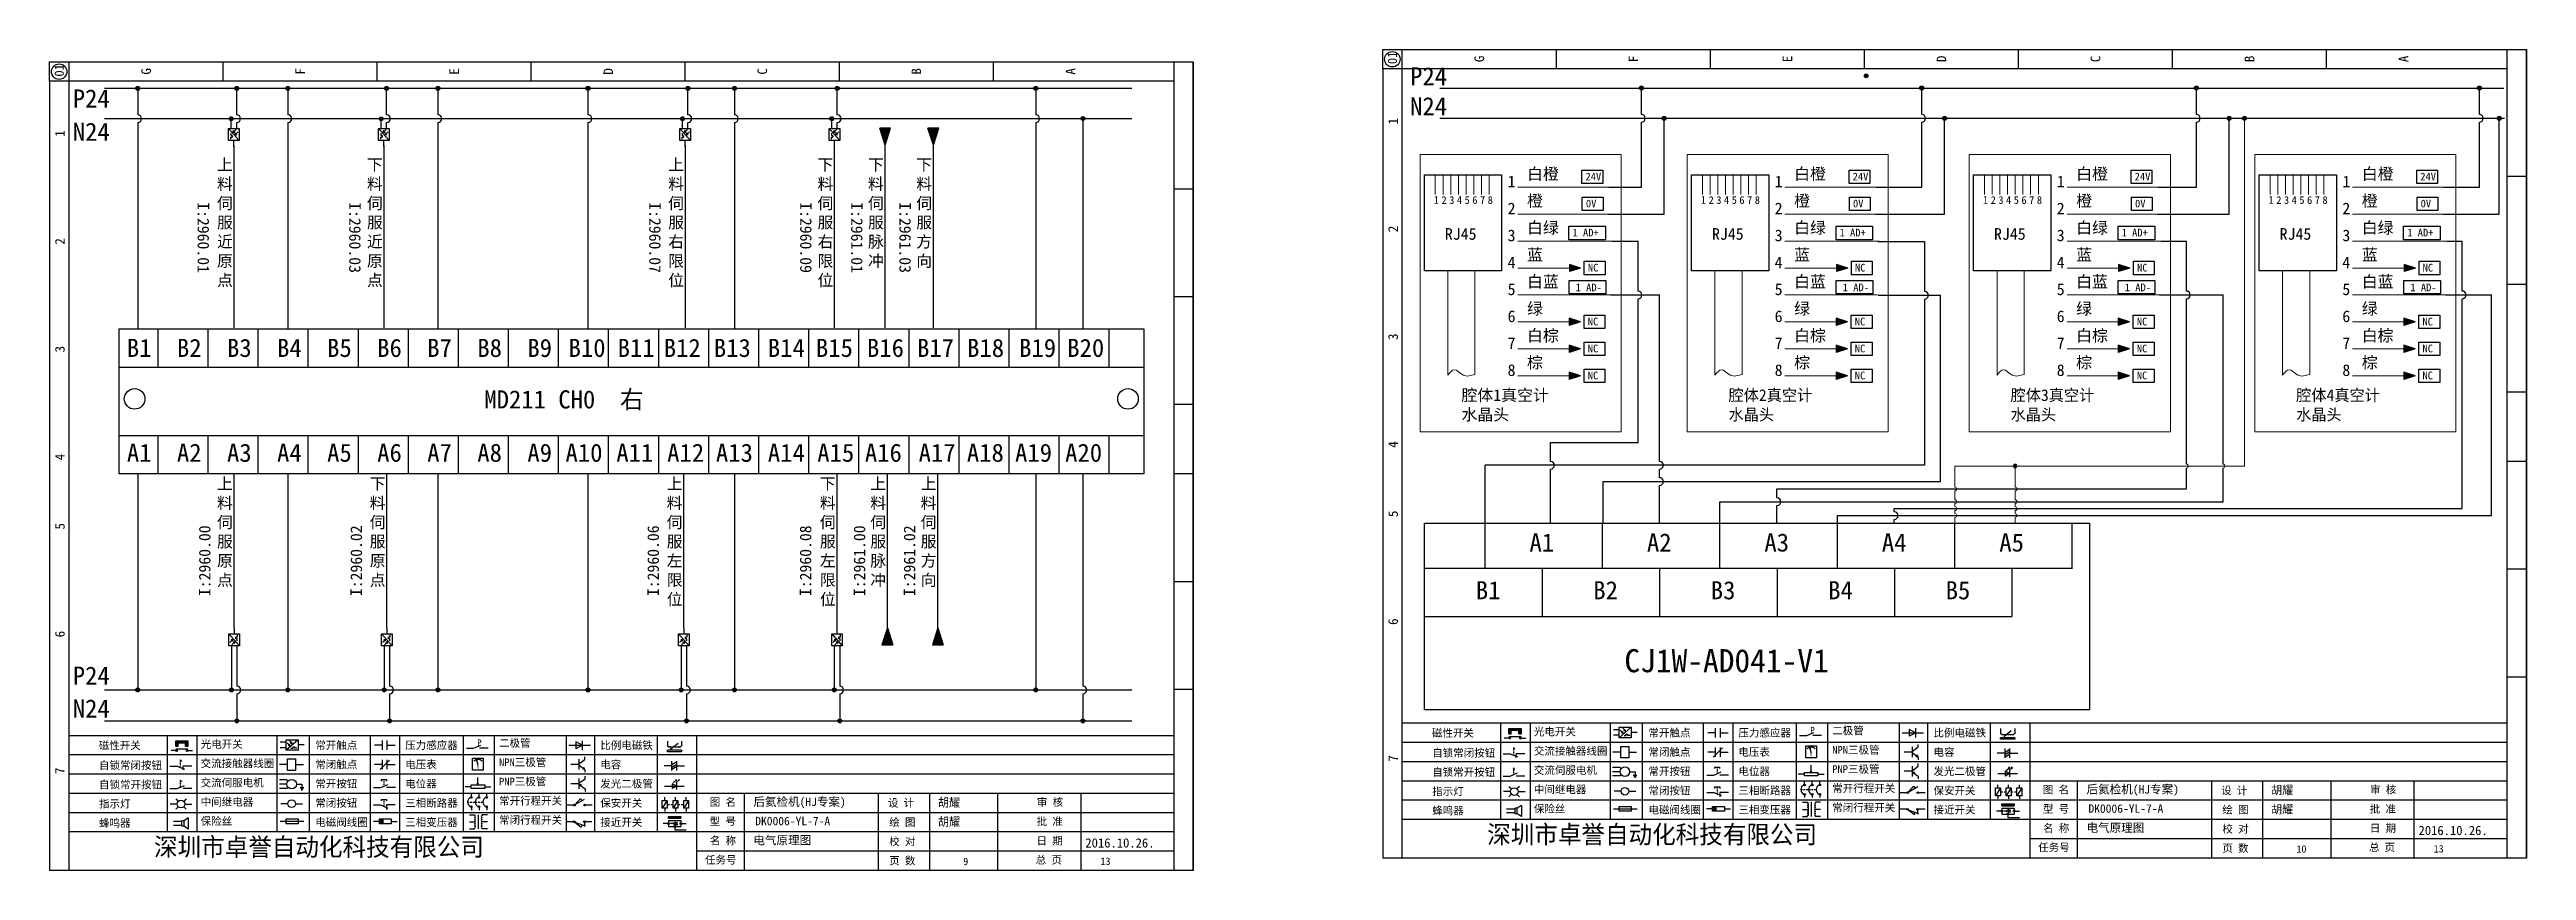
# Model space of a CAD drawing. Extents: x -5838 to -2107, y -921 to 708.
# Drawn here: x -3962 to -3319, y -784 to -571 of the extents above; entities that cross this region are included whole.
import ezdxf

# ---------------------------------------------------------------- set-up
doc = ezdxf.new("R2010")
doc.units = 0
doc.header["$MEASUREMENT"] = 0
doc.styles.add('样式 2', font='')
doc.styles.add('汉字', font='')
doc.styles.get('样式 2').set_extended_font_data('NSimSun')
doc.styles.get('汉字').set_extended_font_data('新宋体')

msp = doc.modelspace()

# ---------------------------------------------------------------- texts
at = {"linetype": 'ByBlock', "attachment_point": 1, "rotation": 90}
for s, insert, char_height, width in [('{\\fKaiTi_GB2312|b0|i0|c134|p0;01}', (-3614.52, -575.01), 2.4, 60.2542), ('{\\fKaiTi_GB2312|b0|i0|c134|p0;01}', (-3960.71, -578.25), 2.4, 60.2542), ('{\\fKaiTi_GB2312|b0|i0|c134|p0;G}', (-3938.17, -577.74), 2.5, 5), ('{\\fKaiTi_GB2312|b0|i0|c134|p0;F}', (-3898.17, -577.74), 2.5, 5), ('{\\fKaiTi_GB2312|b0|i0|c134|p0;E}', (-3858.17, -577.74), 2.5, 5), ('{\\fKaiTi_GB2312|b0|i0|c134|p0;D}', (-3818.17, -577.74), 2.5, 5), ('{\\fKaiTi_GB2312|b0|i0|c134|p0;C}', (-3778.17, -577.74), 2.5, 5), ('{\\fKaiTi_GB2312|b0|i0|c134|p0;B}', (-3738.17, -577.74), 2.5, 5), ('{\\fKaiTi_GB2312|b0|i0|c134|p0;A}', (-3698.17, -577.74), 2.5, 5), ('{\\fKaiTi_GB2312|b0|i0|c134|p0;G}', (-3591.98, -574.5), 2.5, 5), ('{\\fKaiTi_GB2312|b0|i0|c134|p0;F}', (-3551.98, -574.5), 2.5, 5), ('{\\fKaiTi_GB2312|b0|i0|c134|p0;E}', (-3511.98, -574.5), 2.5, 5), ('{\\fKaiTi_GB2312|b0|i0|c134|p0;D}', (-3471.98, -574.5), 2.5, 5), ('{\\fKaiTi_GB2312|b0|i0|c134|p0;C}', (-3431.98, -574.5), 2.5, 5), ('{\\fKaiTi_GB2312|b0|i0|c134|p0;B}', (-3391.98, -574.5), 2.5, 5), ('{\\fKaiTi_GB2312|b0|i0|c134|p0;A}', (-3351.98, -574.5), 2.5, 5), ('{\\fKaiTi_GB2312|b0|i0|c134|p49;1}', (-3614.38, -590.67), 2.5, 11.7517), ('{\\fKaiTi_GB2312|b0|i0|c134|p49;1}', (-3960.57, -593.9), 2.5, 11.7517), ('{\\fKaiTi_GB2312|b0|i0|c134|p49;2}', (-3614.38, -618.67), 2.5, 11.7517), ('{\\fKaiTi_GB2312|b0|i0|c134|p49;2}', (-3960.57, -621.9), 2.5, 11.7517), ('{\\fKaiTi_GB2312|b0|i0|c134|p49;3}', (-3960.57, -649.9), 2.5, 11.7517), ('{\\fKaiTi_GB2312|b0|i0|c134|p49;3}', (-3614.38, -646.67), 2.5, 11.7517), ('{\\fKaiTi_GB2312|b0|i0|c134|p49;4}', (-3614.38, -674.67), 2.5, 11.7517), ('{\\fKaiTi_GB2312|b0|i0|c134|p49;4}', (-3960.57, -677.9), 2.5, 11.7517), ('{\\fKaiTi_GB2312|b0|i0|c134|p49;5}', (-3960.57, -695.9), 2.5, 11.7517), ('{\\fKaiTi_GB2312|b0|i0|c134|p49;5}', (-3614.38, -692.67), 2.5, 11.7517), ('{\\fKaiTi_GB2312|b0|i0|c134|p49;6}', (-3614.38, -720.67), 2.5, 11.7517), ('{\\fKaiTi_GB2312|b0|i0|c134|p49;6}', (-3960.57, -723.9), 2.5, 11.7517), ('{\\fKaiTi_GB2312|b0|i0|c134|p49;7}', (-3960.57, -759.41), 2.5, 11.7517), ('{\\fKaiTi_GB2312|b0|i0|c134|p49;7}', (-3614.38, -756.17), 2.5, 11.7517)]:
    msp.add_mtext(s, dxfattribs=dict(at, insert=insert, char_height=char_height, width=width))
at = {"color": 0, "lineweight": -2, "attachment_point": 1}
for s, insert, char_height, width in [('P24', (-3608.7, -575.82), 4.706, 14.2731), ('P24', (-3955.97, -581.57), 4.706, 14.2731), ('N24', (-3608.7, -583.59), 4.706, 14.2731), ('N24', (-3955.97, -590.22), 4.706, 14.2731), ('{\\fSimSun|b0|i0|c134|p2;上料伺服\\P近原点}', (-3918.51, -599.62), 3, 5.2767), ('{\\fSimSun|b0|i0|c134|p2;下料伺服\\P近原点}', (-3879.58, -599.62), 3, 5.2767), ('{\\fSimSun|b0|i0|c134|p2;上料伺服\\P右限位}', (-3801.34, -599.62), 3, 5.2767), ('{\\fSimSun|b0|i0|c134|p2;下料伺服\\P右限位}', (-3762.57, -599.62), 3, 5.2767), ('{\\fSimSun|b0|i0|c134|p2;下料伺服\\P脉冲}', (-3749.46, -599.62), 3, 5.2767), ('{\\fSimSun|b0|i0|c134|p2;下料伺服\\P方向}', (-3736.93, -599.62), 3, 5.2767), ('B1', (-3941.92, -646.36), 4.706, 7.2035), ('B2', (-3928.92, -646.36), 4.706, 7.2035), ('B3', (-3915.92, -646.36), 4.706, 7.2035), ('B4', (-3902.92, -646.36), 4.706, 7.2035), ('B5', (-3889.92, -646.36), 4.706, 7.2035), ('B6', (-3876.92, -646.36), 4.706, 7.2035), ('B7', (-3863.92, -646.36), 4.706, 7.2035), ('B8', (-3850.92, -646.36), 4.706, 7.2035), ('B9', (-3837.92, -646.36), 4.706, 7.2035), ('B10', (-3827.22, -646.36), 4.706, 7.2035), ('B11', (-3814.48, -646.36), 4.706, 7.2035), ('B12', (-3802.5, -646.36), 4.706, 7.2035), ('B13', (-3789.5, -646.36), 4.706, 7.2035), ('B14', (-3775.48, -646.36), 4.706, 7.2035), ('B15', (-3762.99, -646.36), 4.706, 7.2035), ('B16', (-3749.73, -646.36), 4.706, 7.2035), ('B17', (-3736.73, -646.36), 4.706, 7.2035), ('B18', (-3723.73, -646.36), 4.706, 7.2035), ('B19', (-3710.22, -646.36), 4.706, 7.2035), ('B20', (-3697.73, -646.36), 4.706, 7.2035), ('MD211 CH0  右  ', (-3849.1, -659.74), 4.7064, 101.1458), ('A1', (-3941.92, -673.59), 4.706, 7.2035), ('A2', (-3928.92, -673.59), 4.706, 7.2035), ('A3', (-3915.92, -673.59), 4.706, 7.2035), ('A4', (-3902.92, -673.59), 4.706, 7.2035), ('A5', (-3889.92, -673.59), 4.706, 7.2035), ('A6', (-3876.92, -673.59), 4.706, 7.2035), ('A7', (-3863.92, -673.59), 4.706, 7.2035), ('A8', (-3850.92, -673.59), 4.706, 7.2035), ('A9', (-3837.92, -673.59), 4.706, 7.2035), ('A10', (-3828.02, -673.59), 4.706, 7.2035), ('A11', (-3814.82, -673.59), 4.706, 7.2035), ('A12', (-3801.62, -673.59), 4.706, 7.2035), ('A13', (-3788.96, -673.59), 4.706, 7.2035), ('A14', (-3775.48, -673.59), 4.706, 7.2035), ('A15', (-3762.64, -673.59), 4.706, 7.2035), ('A16', (-3750.28, -673.59), 4.706, 7.2035), ('A17', (-3736.32, -673.59), 4.706, 7.2035), ('A18', (-3723.8, -673.59), 4.706, 7.2035), ('A19', (-3711.28, -673.59), 4.706, 7.2035), ('A20', (-3698.28, -673.59), 4.706, 7.2035), ('{\\fSimSun|b0|i0|c134|p2;上料伺服原点}', (-3918.51, -682.49), 3, 5.2767), ('{\\fSimSun|b0|i0|c134|p2;下料伺服原点}', (-3878.85, -682.49), 3, 5.2767), ('{\\fSimSun|b0|i0|c134|p2;上料伺服左限位}', (-3801.73, -682.49), 3, 5.2767), ('{\\fSimSun|b0|i0|c134|p2;下料伺服左限位}', (-3761.96, -682.49), 3, 5.2767), ('{\\fSimSun|b0|i0|c134|p2;上料伺服脉冲}', (-3748.86, -682.49), 3, 5.2767), ('{\\fSimSun|b0|i0|c134|p2;上料伺服方向}', (-3735.77, -682.49), 3, 5.2767), ('A1', (-3577.7, -696.9), 4.706, 13.3198), ('A2', (-3547.2, -696.9), 4.706, 13.3198), ('A3', (-3516.7, -696.9), 4.706, 13.3198), ('A4', (-3486.2, -696.9), 4.706, 13.3198), ('A5', (-3455.7, -696.9), 4.706, 13.3198), ('B1', (-3591.63, -709.31), 4.706, 13.3198), ('B2', (-3561.13, -709.31), 4.706, 13.3198), ('B3', (-3530.63, -709.31), 4.706, 13.3198), ('B4', (-3500.13, -709.31), 4.706, 13.3198), ('B5', (-3469.63, -709.31), 4.706, 13.3198), ('P24', (-3955.97, -731.48), 4.706, 14.2731), ('N24', (-3955.97, -740.02), 4.706, 14.2731), ('深圳市卓誉自动化科技有限公司', (-3934.87, -775.97), 4.7064, 96.1138), ('深圳市卓誉自动化科技有限公司', (-3588.68, -772.74), 4.7064, 96.1138)]:
    msp.add_mtext(s, dxfattribs=dict(at, insert=insert, char_height=char_height, width=width))
at = {"color": 7, "char_height": 3.024, "attachment_point": 1}
for s, insert in [('{\\fSimSun|b0|i0|c134|p2;1}', (-3583.38, -603.98)), ('{\\fSimSun|b0|i0|c134|p2;白橙}', (-3578.33, -601.99)), ('{\\fSimSun|b0|i0|c134|p2;1}', (-3514.03, -603.98)), ('{\\fSimSun|b0|i0|c134|p2;白橙}', (-3508.97, -601.99)), ('{\\fSimSun|b0|i0|c134|p2;1}', (-3440.79, -603.98)), ('{\\fSimSun|b0|i0|c134|p2;白橙}', (-3435.73, -601.99)), ('{\\fSimSun|b0|i0|c134|p2;1}', (-3366.62, -603.98)), ('{\\fSimSun|b0|i0|c134|p2;白橙}', (-3361.57, -601.99)), ('{\\fSimSun|b0|i0|c134|p2;2}', (-3583.38, -610.98)), ('{\\fSimSun|b0|i0|c134|p2;橙}', (-3578.33, -608.99)), ('{\\fSimSun|b0|i0|c134|p2;2}', (-3514.03, -610.98)), ('{\\fSimSun|b0|i0|c134|p2;橙}', (-3508.97, -608.99)), ('{\\fSimSun|b0|i0|c134|p2;2}', (-3440.79, -610.98)), ('{\\fSimSun|b0|i0|c134|p2;橙}', (-3435.73, -608.99)), ('{\\fSimSun|b0|i0|c134|p2;2}', (-3366.62, -610.98)), ('{\\fSimSun|b0|i0|c134|p2;橙}', (-3361.57, -608.99)), ('{\\fSimSun|b0|i0|c134|p2;白绿}', (-3578.33, -615.99)), ('{\\fSimSun|b0|i0|c134|p2;白绿}', (-3508.97, -615.99)), ('{\\fSimSun|b0|i0|c134|p2;白绿}', (-3435.73, -615.99)), ('{\\fSimSun|b0|i0|c134|p2;白绿}', (-3361.57, -615.99)), ('{\\fSimSun|b0|i0|c134|p2;RJ45}', (-3599.67, -617.6)), ('{\\fSimSun|b0|i0|c134|p2;3}', (-3583.38, -617.98)), ('{\\fSimSun|b0|i0|c134|p2;蓝}', (-3578.33, -622.99)), ('{\\fSimSun|b0|i0|c134|p2;RJ45}', (-3530.32, -617.6)), ('{\\fSimSun|b0|i0|c134|p2;3}', (-3514.03, -617.98)), ('{\\fSimSun|b0|i0|c134|p2;蓝}', (-3508.97, -622.99)), ('{\\fSimSun|b0|i0|c134|p2;RJ45}', (-3457.08, -617.6)), ('{\\fSimSun|b0|i0|c134|p2;3}', (-3440.79, -617.98)), ('{\\fSimSun|b0|i0|c134|p2;蓝}', (-3435.73, -622.99)), ('{\\fSimSun|b0|i0|c134|p2;RJ45}', (-3382.91, -617.6)), ('{\\fSimSun|b0|i0|c134|p2;3}', (-3366.62, -617.98)), ('{\\fSimSun|b0|i0|c134|p2;蓝}', (-3361.57, -622.99)), ('{\\fSimSun|b0|i0|c134|p2;4}', (-3583.38, -624.98)), ('{\\fSimSun|b0|i0|c134|p2;白蓝}', (-3578.33, -629.99)), ('{\\fSimSun|b0|i0|c134|p2;4}', (-3514.03, -624.98)), ('{\\fSimSun|b0|i0|c134|p2;白蓝}', (-3508.97, -629.99)), ('{\\fSimSun|b0|i0|c134|p2;4}', (-3440.79, -624.98)), ('{\\fSimSun|b0|i0|c134|p2;白蓝}', (-3435.73, -629.99)), ('{\\fSimSun|b0|i0|c134|p2;4}', (-3366.62, -624.98)), ('{\\fSimSun|b0|i0|c134|p2;白蓝}', (-3361.57, -629.99)), ('{\\fSimSun|b0|i0|c134|p2;5}', (-3583.38, -631.98)), ('{\\fSimSun|b0|i0|c134|p2;绿}', (-3578.33, -636.99)), ('{\\fSimSun|b0|i0|c134|p2;5}', (-3514.03, -631.98)), ('{\\fSimSun|b0|i0|c134|p2;绿}', (-3508.97, -636.99)), ('{\\fSimSun|b0|i0|c134|p2;5}', (-3440.79, -631.98)), ('{\\fSimSun|b0|i0|c134|p2;绿}', (-3435.73, -636.99)), ('{\\fSimSun|b0|i0|c134|p2;5}', (-3366.62, -631.98)), ('{\\fSimSun|b0|i0|c134|p2;绿}', (-3361.57, -636.99)), ('{\\fSimSun|b0|i0|c134|p2;6}', (-3583.38, -638.98)), ('{\\fSimSun|b0|i0|c134|p2;6}', (-3514.03, -638.98)), ('{\\fSimSun|b0|i0|c134|p2;6}', (-3440.79, -638.98)), ('{\\fSimSun|b0|i0|c134|p2;6}', (-3366.62, -638.98)), ('{\\fSimSun|b0|i0|c134|p2;7}', (-3583.38, -645.98)), ('{\\fSimSun|b0|i0|c134|p2;白棕}', (-3578.33, -643.99)), ('{\\fSimSun|b0|i0|c134|p2;7}', (-3514.03, -645.98)), ('{\\fSimSun|b0|i0|c134|p2;白棕}', (-3508.97, -643.99)), ('{\\fSimSun|b0|i0|c134|p2;7}', (-3440.79, -645.98)), ('{\\fSimSun|b0|i0|c134|p2;白棕}', (-3435.73, -643.99)), ('{\\fSimSun|b0|i0|c134|p2;7}', (-3366.62, -645.98)), ('{\\fSimSun|b0|i0|c134|p2;白棕}', (-3361.57, -643.99)), ('{\\fSimSun|b0|i0|c134|p2;8}', (-3583.38, -652.98)), ('{\\fSimSun|b0|i0|c134|p2;棕}', (-3578.33, -650.99)), ('{\\fSimSun|b0|i0|c134|p2;8}', (-3514.03, -652.98)), ('{\\fSimSun|b0|i0|c134|p2;棕}', (-3508.97, -650.99)), ('{\\fSimSun|b0|i0|c134|p2;8}', (-3440.79, -652.98)), ('{\\fSimSun|b0|i0|c134|p2;棕}', (-3435.73, -650.99)), ('{\\fSimSun|b0|i0|c134|p2;8}', (-3366.62, -652.98)), ('{\\fSimSun|b0|i0|c134|p2;棕}', (-3361.57, -650.99)), ('{\\fSimSun|b0|i0|c134|p2;腔体1真空计\\P水晶头}', (-3595.36, -659.47)), ('腔体2真空计\\P水晶头', (-3526, -659.47)), ('腔体3真空计\\P水晶头', (-3452.76, -659.47)), ('腔体4真空计\\P水晶头', (-3378.6, -659.47))]:
    msp.add_mtext_dynamic_manual_height_columns(s, width=47.9244, gutter_width=12.5, heights=[0], dxfattribs=dict(at, insert=insert))
at = {"attachment_point": 1}
for s, insert, char_height, width, style in [('24V', (-3563.15, -603.21), 2, 11.5248, '样式 2'), ('24V', (-3493.79, -603.21), 2, 11.5248, '样式 2'), ('24V', (-3420.55, -603.21), 2, 11.5248, '样式 2'), ('24V', (-3346.39, -603.21), 2, 11.5248, '样式 2'), ('0V', (-3563.05, -610.21), 2, 11.5248, '样式 2'), ('0V', (-3493.7, -610.21), 2, 11.5248, '样式 2'), ('0V', (-3420.46, -610.21), 2, 11.5248, '样式 2'), ('0V', (-3346.29, -610.21), 2, 11.5248, '样式 2'), ('1 AD+', (-3566.53, -617.77), 2, 11.5248, '样式 2'), ('1 AD+', (-3497.18, -617.77), 2, 11.5248, '样式 2'), ('1 AD+', (-3423.94, -617.77), 2, 11.5248, '样式 2'), ('1 AD+', (-3349.77, -617.77), 2, 11.5248, '样式 2'), ('NC', (-3562.53, -626.87), 2, 11.5248, '样式 2'), ('NC', (-3493.17, -626.87), 2, 11.5248, '样式 2'), ('NC', (-3419.93, -626.87), 2, 11.5248, '样式 2'), ('NC', (-3345.77, -626.87), 2, 11.5248, '样式 2'), ('1 AD-', (-3565.71, -632.01), 2, 11.5248, '样式 2'), ('1 AD-', (-3496.35, -632.01), 2, 11.5248, '样式 2'), ('1 AD-', (-3423.12, -632.01), 2, 11.5248, '样式 2'), ('1 AD-', (-3348.95, -632.01), 2, 11.5248, '样式 2'), ('NC', (-3562.57, -640.87), 2, 11.5248, '样式 2'), ('NC', (-3493.22, -640.87), 2, 11.5248, '样式 2'), ('NC', (-3419.98, -640.87), 2, 11.5248, '样式 2'), ('NC', (-3345.82, -640.87), 2, 11.5248, '样式 2'), ('NC', (-3562.57, -647.87), 2, 11.5248, '样式 2'), ('NC', (-3493.22, -647.87), 2, 11.5248, '样式 2'), ('NC', (-3419.98, -647.87), 2, 11.5248, '样式 2'), ('NC', (-3345.82, -647.87), 2, 11.5248, '样式 2'), ('NC', (-3562.57, -654.87), 2, 11.5248, '样式 2'), ('NC', (-3493.22, -654.87), 2, 11.5248, '样式 2'), ('NC', (-3419.98, -654.87), 2, 11.5248, '样式 2'), ('NC', (-3345.82, -654.87), 2, 11.5248, '样式 2'), ('后氦检机(HJ专案)', (-3779.23, -765.51), 2.2, 75.3177, '汉字'), ('后氦检机(HJ专案)', (-3433.04, -762.27), 2.2, 75.3177, '汉字'), ('{\\fKaiTi_GB2312|b0|i0|c134|p49;DK0006-YL-7-A}', (-3778.75, -770.51), 2.2, 75.3177, '汉字'), ('{\\fKaiTi_GB2312|b0|i0|c134|p49;DK0006-YL-7-A}', (-3432.56, -767.27), 2.2, 75.3177, '汉字')]:
    msp.add_mtext(s, dxfattribs=dict(at, insert=insert, char_height=char_height, width=width, style=style))
for s, insert, char_height, width in [('{\\fSimSun|b0|i0|c134|p2;1}', (-3602.56, -609.24), 2, 3.7055), ('{\\fSimSun|b0|i0|c134|p2;2}', (-3600.56, -609.31), 2, 3.7055), ('{\\fSimSun|b0|i0|c134|p2;3}', (-3598.56, -609.31), 2, 3.7055), ('{\\fSimSun|b0|i0|c134|p2;4}', (-3596.56, -609.31), 2, 3.7055), ('{\\fSimSun|b0|i0|c134|p2;5}', (-3594.56, -609.31), 2, 3.7055), ('{\\fSimSun|b0|i0|c134|p2;6}', (-3592.56, -609.31), 2, 3.7055), ('{\\fSimSun|b0|i0|c134|p2;7}', (-3590.56, -609.31), 2, 3.7055), ('{\\fSimSun|b0|i0|c134|p2;8}', (-3588.56, -609.31), 2, 3.7055), ('{\\fSimSun|b0|i0|c134|p2;1}', (-3533.2, -609.24), 2, 3.7055), ('{\\fSimSun|b0|i0|c134|p2;2}', (-3531.2, -609.31), 2, 3.7055), ('{\\fSimSun|b0|i0|c134|p2;3}', (-3529.2, -609.31), 2, 3.7055), ('{\\fSimSun|b0|i0|c134|p2;4}', (-3527.2, -609.31), 2, 3.7055), ('{\\fSimSun|b0|i0|c134|p2;5}', (-3525.2, -609.31), 2, 3.7055), ('{\\fSimSun|b0|i0|c134|p2;6}', (-3523.2, -609.31), 2, 3.7055), ('{\\fSimSun|b0|i0|c134|p2;7}', (-3521.2, -609.31), 2, 3.7055), ('{\\fSimSun|b0|i0|c134|p2;8}', (-3519.2, -609.31), 2, 3.7055), ('{\\fSimSun|b0|i0|c134|p2;1}', (-3459.96, -609.24), 2, 3.7055), ('{\\fSimSun|b0|i0|c134|p2;2}', (-3457.96, -609.31), 2, 3.7055), ('{\\fSimSun|b0|i0|c134|p2;3}', (-3455.96, -609.31), 2, 3.7055), ('{\\fSimSun|b0|i0|c134|p2;4}', (-3453.96, -609.31), 2, 3.7055), ('{\\fSimSun|b0|i0|c134|p2;5}', (-3451.96, -609.31), 2, 3.7055), ('{\\fSimSun|b0|i0|c134|p2;6}', (-3449.96, -609.31), 2, 3.7055), ('{\\fSimSun|b0|i0|c134|p2;7}', (-3447.96, -609.31), 2, 3.7055), ('{\\fSimSun|b0|i0|c134|p2;8}', (-3445.96, -609.31), 2, 3.7055), ('{\\fSimSun|b0|i0|c134|p2;1}', (-3385.8, -609.24), 2, 3.7055), ('{\\fSimSun|b0|i0|c134|p2;2}', (-3383.8, -609.31), 2, 3.7055), ('{\\fSimSun|b0|i0|c134|p2;3}', (-3381.8, -609.31), 2, 3.7055), ('{\\fSimSun|b0|i0|c134|p2;4}', (-3379.8, -609.31), 2, 3.7055), ('{\\fSimSun|b0|i0|c134|p2;5}', (-3377.8, -609.31), 2, 3.7055), ('{\\fSimSun|b0|i0|c134|p2;6}', (-3375.8, -609.31), 2, 3.7055), ('{\\fSimSun|b0|i0|c134|p2;7}', (-3373.8, -609.31), 2, 3.7055), ('{\\fSimSun|b0|i0|c134|p2;8}', (-3371.8, -609.31), 2, 3.7055), ('胡耀', (-3731.3, -765.69), 2.2, 75.3177), ('胡耀', (-3385.11, -762.46), 2.2, 75.3177), ('胡耀', (-3731.3, -770.69), 2.2, 75.3177), ('胡耀', (-3385.11, -767.46), 2.2, 75.3177), ('{\\fKaiTi_GB2312|b0|i0|c134|p49;电气原理图}', (-3779.24, -775.5), 2.2, 75.3177), ('{\\fKaiTi_GB2312|b0|i0|c134|p49;2016.10.26.}', (-3693.03, -776.09), 2.4, 60.2542), ('{\\fKaiTi_GB2312|b0|i0|c134|p49;电气原理图}', (-3433.05, -772.26), 2.2, 75.3177), ('{\\fKaiTi_GB2312|b0|i0|c134|p49;10}', (-3378.55, -777.91), 1.92, 75.3177), ('{\\fKaiTi_GB2312|b0|i0|c134|p49;2016.10.26.}', (-3346.84, -772.85), 2.4, 60.2542), ('{\\fKaiTi_GB2312|b0|i0|c134|p49;13}', (-3342.92, -777.86), 1.92, 75.3177), ('{\\fKaiTi_GB2312|b0|i0|c134|p49;9}', (-3724.74, -781.14), 1.92, 75.3177), ('{\\fKaiTi_GB2312|b0|i0|c134|p49;13}', (-3689.11, -781.09), 1.92, 75.3177)]:
    msp.add_mtext(s, dxfattribs=dict(at, insert=insert, char_height=char_height, width=width))
at = {"color": 0, "lineweight": -2, "char_height": 3, "width": 5.2767, "attachment_point": 1}
for s, insert, rotation in [('I:2960.01', (-3920.55, -610.88), 270), ('I:2960.03', (-3881.18, -610.88), 270), ('I:2960.07', (-3803.27, -610.88), 270), ('I:2960.09', (-3764.08, -610.88), 270), ('I:2961.01', (-3750.84, -610.88), 270), ('I:2961.03', (-3738.31, -610.88), 270), ('I:2960.00', (-3923.22, -713.18), 90), ('I:2960.02', (-3883.86, -713.18), 90), ('I:2960.06', (-3806.76, -713.18), 90), ('I:2960.08', (-3767.19, -713.18), 90), ('I:2961.00', (-3753.19, -713.18), 90), ('I:2961.02', (-3740.2, -713.18), 90)]:
    msp.add_mtext(s, dxfattribs=dict(at, insert=insert, rotation=rotation))
at = {"lineweight": 0, "insert": (-3553.05, -726.96), "char_height": 6, "width": 332.374, "attachment_point": 1}
msp.add_mtext('{\\fSimSun|b0|i0|c134|p2;CJ1W-AD041-V1}', dxfattribs=at)
at = {"char_height": 2, "attachment_point": 1, "style": '汉字'}
for s, insert in [('{\\fKaiTi_GB2312|b0|i0|c134|p49;磁性开关}', (-3949.23, -750.98)), ('{\\fKaiTi_GB2312|b0|i0|c134|p49;光电开关}', (-3922.75, -750.64)), ('{\\fKaiTi_GB2312|b0|i0|c134|p49;常开触点}', (-3893, -750.92)), ('{\\fKaiTi_GB2312|b0|i0|c134|p49;压力感应器}', (-3869.64, -750.92)), ('{\\fKaiTi_GB2312|b0|i0|c134|p49;二极管}', (-3845.27, -750.35)), ('{\\fKaiTi_GB2312|b0|i0|c134|p49;比例电磁铁}', (-3818.98, -750.93)), ('{\\fKaiTi_GB2312|b0|i0|c134|p49;磁性开关}', (-3603.04, -747.74)), ('{\\fKaiTi_GB2312|b0|i0|c134|p49;光电开关}', (-3576.56, -747.4)), ('{\\fKaiTi_GB2312|b0|i0|c134|p49;交流接触器线圈}', (-3576.56, -752.4)), ('{\\fKaiTi_GB2312|b0|i0|c134|p49;常开触点}', (-3546.81, -747.69)), ('{\\fKaiTi_GB2312|b0|i0|c134|p49;常闭触点}', (-3546.81, -752.69)), ('{\\fKaiTi_GB2312|b0|i0|c134|p49;压力感应器}', (-3523.45, -747.68)), ('{\\fKaiTi_GB2312|b0|i0|c134|p49;电压表}', (-3523.45, -752.68)), ('{\\fKaiTi_GB2312|b0|i0|c134|p49;二极管}', (-3499.08, -747.12)), ('{\\fKaiTi_GB2312|b0|i0|c134|p49;NPN三极管}', (-3499.08, -752.12)), ('{\\fKaiTi_GB2312|b0|i0|c134|p49;比例电磁铁}', (-3472.79, -747.69)), ('{\\fKaiTi_GB2312|b0|i0|c134|p49;电容}', (-3472.79, -752.69)), ('{\\fKaiTi_GB2312|b0|i0|c134|p49;自锁常闭按钮}', (-3949.15, -756.13)), ('{\\fKaiTi_GB2312|b0|i0|c134|p49;交流接触器线圈}', (-3922.75, -755.64)), ('{\\fKaiTi_GB2312|b0|i0|c134|p49;常闭触点}', (-3893, -755.92)), ('{\\fKaiTi_GB2312|b0|i0|c134|p49;电压表}', (-3869.64, -755.92)), ('{\\fKaiTi_GB2312|b0|i0|c134|p49;NPN三极管}', (-3845.27, -755.35)), ('{\\fKaiTi_GB2312|b0|i0|c134|p49;电容}', (-3818.98, -755.93)), ('{\\fKaiTi_GB2312|b0|i0|c134|p49;自锁常闭按钮}', (-3602.96, -752.9)), ('{\\fKaiTi_GB2312|b0|i0|c134|p49;自锁常开按钮}', (-3602.96, -757.9)), ('{\\fKaiTi_GB2312|b0|i0|c134|p49;交流伺服电机}', (-3576.56, -757.4)), ('{\\fKaiTi_GB2312|b0|i0|c134|p49;常开按钮}', (-3546.81, -757.69)), ('{\\fKaiTi_GB2312|b0|i0|c134|p49;电位器}', (-3523.45, -757.68)), ('{\\fKaiTi_GB2312|b0|i0|c134|p49;PNP三极管}', (-3499.08, -757.12)), ('{\\fKaiTi_GB2312|b0|i0|c134|p49;发光二极管}', (-3472.79, -757.69)), ('{\\fKaiTi_GB2312|b0|i0|c134|p49;自锁常开按钮}', (-3949.15, -761.13)), ('{\\fKaiTi_GB2312|b0|i0|c134|p49;交流伺服电机}', (-3922.75, -760.64)), ('{\\fKaiTi_GB2312|b0|i0|c134|p49;中间继电器}', (-3922.75, -765.64)), ('{\\fKaiTi_GB2312|b0|i0|c134|p49;常开按钮}', (-3893, -760.92)), ('{\\fKaiTi_GB2312|b0|i0|c134|p49;电位器}', (-3869.64, -760.92)), ('{\\fKaiTi_GB2312|b0|i0|c134|p49;PNP三极管}', (-3845.27, -760.35)), ('{\\fKaiTi_GB2312|b0|i0|c134|p49;常开行程开关}', (-3845.27, -765.35)), ('{\\fKaiTi_GB2312|b0|i0|c134|p49;发光二极管}', (-3818.98, -760.93)), ('{\\fKaiTi_GB2312|b0|i0|c134|p0;图 名}', (-3790.58, -765.69)), ('{\\fKaiTi_GB2312|b0|i0|c134|p0;审 核}', (-3705.62, -765.7)), ('{\\fKaiTi_GB2312|b0|i0|c134|p49;指示灯}', (-3602.96, -762.9)), ('{\\fKaiTi_GB2312|b0|i0|c134|p49;中间继电器}', (-3576.56, -762.4)), ('{\\fKaiTi_GB2312|b0|i0|c134|p49;常闭按钮}', (-3546.81, -762.69)), ('{\\fKaiTi_GB2312|b0|i0|c134|p49;三相断路器}', (-3523.45, -762.68)), ('{\\fKaiTi_GB2312|b0|i0|c134|p49;常开行程开关}', (-3499.08, -762.12)), ('{\\fKaiTi_GB2312|b0|i0|c134|p49;保安开关}', (-3472.79, -762.69)), ('{\\fKaiTi_GB2312|b0|i0|c134|p0;图 名}', (-3444.39, -762.46)), ('{\\fKaiTi_GB2312|b0|i0|c134|p0;设 计}', (-3398.11, -762.67)), ('{\\fKaiTi_GB2312|b0|i0|c134|p0;审 核}', (-3359.43, -762.46)), ('{\\fKaiTi_GB2312|b0|i0|c134|p49;指示灯}', (-3949.15, -766.13)), ('{\\fKaiTi_GB2312|b0|i0|c134|p49;蜂鸣器}', (-3949.15, -771.13)), ('{\\fKaiTi_GB2312|b0|i0|c134|p49;保险丝}', (-3922.75, -770.64)), ('{\\fKaiTi_GB2312|b0|i0|c134|p49;常闭按钮}', (-3893, -765.92)), ('{\\fKaiTi_GB2312|b0|i0|c134|p49;电磁阀线圈}', (-3893, -770.92)), ('{\\fKaiTi_GB2312|b0|i0|c134|p49;三相断路器}', (-3869.64, -765.92)), ('{\\fKaiTi_GB2312|b0|i0|c134|p49;三相变压器}', (-3869.64, -770.92)), ('{\\fKaiTi_GB2312|b0|i0|c134|p49;常闭行程开关}', (-3845.27, -770.35)), ('{\\fKaiTi_GB2312|b0|i0|c134|p49;保安开关}', (-3818.98, -765.93)), ('{\\fKaiTi_GB2312|b0|i0|c134|p49;接近开关}', (-3818.98, -770.93)), ('{\\fKaiTi_GB2312|b0|i0|c134|p0;型 号}', (-3790.58, -770.69)), ('{\\fKaiTi_GB2312|b0|i0|c134|p0;设 计}', (-3744.3, -765.91)), ('{\\fKaiTi_GB2312|b0|i0|c134|p0;绘 图}', (-3743.97, -770.91)), ('{\\fKaiTi_GB2312|b0|i0|c134|p0;批 准}', (-3705.69, -770.7)), ('{\\fKaiTi_GB2312|b0|i0|c134|p49;蜂鸣器}', (-3602.96, -767.9)), ('{\\fKaiTi_GB2312|b0|i0|c134|p49;保险丝}', (-3576.56, -767.4)), ('{\\fKaiTi_GB2312|b0|i0|c134|p49;电磁阀线圈}', (-3546.81, -767.69)), ('{\\fKaiTi_GB2312|b0|i0|c134|p49;三相变压器}', (-3523.45, -767.68)), ('{\\fKaiTi_GB2312|b0|i0|c134|p49;常闭行程开关}', (-3499.08, -767.12)), ('{\\fKaiTi_GB2312|b0|i0|c134|p49;接近开关}', (-3472.79, -767.69)), ('{\\fKaiTi_GB2312|b0|i0|c134|p0;型 号}', (-3444.39, -767.46)), ('{\\fKaiTi_GB2312|b0|i0|c134|p0;绘 图}', (-3397.78, -767.67)), ('{\\fKaiTi_GB2312|b0|i0|c134|p0;批 准}', (-3359.5, -767.46)), ('{\\fKaiTi_GB2312|b0|i0|c134|p0;名 称}', (-3790.53, -775.69)), ('{\\fKaiTi_GB2312|b0|i0|c134|p0;校 对}', (-3743.97, -775.91)), ('{\\fKaiTi_GB2312|b0|i0|c134|p0;日 期}', (-3705.69, -775.7)), ('{\\fKaiTi_GB2312|b0|i0|c134|p0;任务号}', (-3445.61, -777.46)), ('{\\fKaiTi_GB2312|b0|i0|c134|p0;名 称}', (-3444.34, -772.46)), ('{\\fKaiTi_GB2312|b0|i0|c134|p0;校 对}', (-3397.78, -772.67)), ('{\\fKaiTi_GB2312|b0|i0|c134|p0;页 数}', (-3397.78, -777.67)), ('{\\fKaiTi_GB2312|b0|i0|c134|p0;总 页}', (-3359.72, -777.46)), ('{\\fKaiTi_GB2312|b0|i0|c134|p0;日 期}', (-3359.5, -772.46)), ('{\\fKaiTi_GB2312|b0|i0|c134|p0;任务号}', (-3791.8, -780.7)), ('{\\fKaiTi_GB2312|b0|i0|c134|p0;页 数}', (-3743.97, -780.91)), ('{\\fKaiTi_GB2312|b0|i0|c134|p0;总 页}', (-3705.92, -780.7))]:
    msp.add_mtext(s, dxfattribs=dict(at, insert=insert))

# ---------------------------------------------------------------- blocks, each defined once
blk = doc.blocks.new('磁性开关')
at = {"linetype": 'ByBlock'}
h = blk.add_hatch(dxfattribs=at)
h.set_pattern_fill('ANSI31', color=256, scale=0.1, style=0)
h.set_pattern_definition([(45, (0, 0), (-0.224506403, 0.224506403), [])])
h.paths.add_polyline_path([(-1907.69, -775.29), (-1910.88, -775.29), (-1910.88, -776.69), (-1910.25, -776.69), (-1910.25, -775.79), (-1908.31, -775.79), (-1908.31, -776.69), (-1907.69, -776.69)])
for p, q in [((-1910.91, -777.81), (-1912.09, -777.81)), ((-1910.88, -776.69), (-1910.88, -775.29)), ((-1910.88, -775.29), (-1907.69, -775.29)), ((-1910.88, -776.69), (-1910.25, -776.69)), ((-1910.88, -777.39), (-1907.69, -777.39)), ((-1910.25, -776.69), (-1910.25, -775.79)), ((-1910.25, -775.79), (-1908.31, -775.79)), ((-1908.31, -776.69), (-1908.31, -775.79)), ((-1908.31, -776.69), (-1907.69, -776.69)), ((-1907.69, -775.29), (-1907.69, -776.69)), ((-1907.66, -777.81), (-1906.48, -777.81))]:
    blk.add_line(p, q, dxfattribs=at)
for centre in [(-1910.68, -777.81), (-1907.88, -777.81)]:
    blk.add_circle(centre, 0.225, dxfattribs=at)
blk = doc.blocks.new('*U98')
at = {"linetype": 'ByBlock'}
for p, q in [((-1911.92, -782.07), (-1910.06, -782.07)), ((-1910.06, -782.07), (-1908.18, -782.88)), ((-1909.23, -780.45), (-1909.23, -780.67)), ((-1909.23, -780.45), (-1908.92, -780.84)), ((-1909.23, -780.84), (-1909.23, -781.05)), ((-1909.23, -781.23), (-1909.23, -781.44)), ((-1909.23, -781.61), (-1909.23, -781.83)), ((-1909.23, -782), (-1909.23, -782.21)), ((-1909.23, -782.38), (-1909.23, -782.43)), ((-1908.52, -783.07), (-1908.52, -782.07)), ((-1906.25, -782.07), (-1908.52, -782.07))]:
    blk.add_line(p, q, dxfattribs=at)
blk = doc.blocks.new('*U99')
at = {"linetype": 'ByBlock'}
for p, q in [((-1908.88, -791.17), (-1909.23, -790.71)), ((-1909.23, -790.71), (-1909.23, -790.92)), ((-1909.23, -791.09), (-1909.23, -791.31)), ((-1911.92, -792.89), (-1910.06, -792.89)), ((-1910.06, -792.89), (-1908.18, -792.08)), ((-1909.23, -791.48), (-1909.23, -791.69)), ((-1909.23, -791.86), (-1909.23, -792.08)), ((-1909.23, -792.25), (-1909.23, -792.47)), ((-1906.25, -792.89), (-1908.52, -792.89))]:
    blk.add_line(p, q, dxfattribs=at)
blk = doc.blocks.new('蜂鸣器')
at = {"linetype": 'ByBlock'}
for p, q in [((-1908.8, -796.48), (-1911.01, -796.48)), ((-1908.8, -797.46), (-1911.01, -797.46)), ((-1908.25, -796.26), (-1908.8, -796.26)), ((-1908.8, -797.68), (-1908.8, -796.26)), ((-1907.17, -795.53), (-1908.25, -796.26)), ((-1908.25, -797.68), (-1908.25, -796.26)), ((-1907.17, -795.53), (-1907.17, -798.41)), ((-1908.25, -797.68), (-1908.8, -797.68)), ((-1907.17, -798.41), (-1908.25, -797.68))]:
    blk.add_line(p, q, dxfattribs=at)
blk = doc.blocks.new('指示灯')
at = {"linetype": 'ByBlock'}
for p, q in [((-1854.25, -776.92), (-1856.06, -776.92)), ((-1854.62, -775.59), (-1853.97, -776.23)), ((-1854.62, -778.25), (-1853.97, -777.61)), ((-1851.9, -775.59), (-1852.54, -776.23)), ((-1851.9, -778.25), (-1852.54, -777.61)), ((-1852.26, -776.92), (-1850.45, -776.92))]:
    blk.add_line(p, q, dxfattribs=at)
blk.add_circle((-1853.26, -776.92), 0.992, dxfattribs=at)
blk = doc.blocks.new('光电开关')
at = {"linetype": 'ByBlock'}
h = blk.add_hatch(dxfattribs=at)
h.set_pattern_fill('ANSI31', color=256, scale=0.01, style=0)
h.set_pattern_definition([(45, (0.172267, 0), (-0.0224506403, 0.0224506403), [])])
h.paths.add_polyline_path([(-1882.44, -776.34), (-1882.5, -775.91), (-1882.68, -776.07)])
h.paths.add_polyline_path([(-1882.44, -776.34), (-1882.68, -776.07), (-1882.86, -776.23)])
h.paths.add_polyline_path([(-1883.11, -776.45), (-1883.29, -776.61), (-1883.05, -776.88)])
h.paths.add_polyline_path([(-1883.29, -776.61), (-1883.47, -776.77), (-1883.05, -776.88)])
for p, q in [((-1884.01, -775.96), (-1885.56, -775.96)), ((-1884.01, -777.39), (-1885.56, -777.39)), ((-1880.91, -775.3), (-1884.01, -778.05)), ((-1883.75, -776.09), (-1883.05, -776.88)), ((-1883.11, -776.45), (-1883.47, -776.77)), ((-1883.05, -776.88), (-1883.47, -776.77)), ((-1883.14, -775.55), (-1882.44, -776.34)), ((-1883.05, -776.88), (-1883.11, -776.45)), ((-1882.5, -775.91), (-1882.86, -776.23)), ((-1882.44, -776.34), (-1882.86, -776.23)), ((-1882.78, -777.47), (-1882.23, -777.47)), ((-1882.44, -776.34), (-1882.5, -775.91)), ((-1882.23, -777.47), (-1882.23, -777.14)), ((-1882.23, -777.14), (-1881.78, -777.14)), ((-1881.78, -777.47), (-1881.78, -777.14)), ((-1881.23, -777.47), (-1881.78, -777.47)), ((-1879.37, -776.67), (-1880.91, -776.67))]:
    blk.add_line(p, q, dxfattribs=at)
blk.add_lwpolyline([(-1884.01, -775.3), (-1880.91, -775.3), (-1880.91, -778.05), (-1884.01, -778.05)], close=True, dxfattribs=at)
blk = doc.blocks.new('交流接触器线圈')
at = {"linetype": 'ByBlock'}
for p, q in [((-1880.82, -781.77), (-1882.87, -781.77)), ((-1878.72, -781.77), (-1876.67, -781.77))]:
    blk.add_line(p, q, dxfattribs=at)
blk.add_lwpolyline([(-1880.82, -780.28), (-1878.72, -780.28), (-1878.72, -783.26), (-1880.82, -783.26)], close=True, dxfattribs=at)
blk = doc.blocks.new('交流伺服电机')
at = {"linetype": 'ByBlock'}
for p, q in [((-1880.97, -785.75), (-1882.94, -785.75)), ((-1880.97, -786.85), (-1882.94, -786.85)), ((-1880.97, -787.94), (-1882.94, -787.94)), ((-1880.97, -785.75), (-1880.65, -786.03)), ((-1880.97, -787.94), (-1880.65, -787.67)), ((-1878.49, -786.85), (-1877.07, -786.85)), ((-1877.54, -787.72), (-1876.59, -787.72)), ((-1877.38, -788.01), (-1876.75, -788.01)), ((-1877.23, -788.29), (-1876.9, -788.29)), ((-1877.07, -786.85), (-1877.07, -787.72))]:
    blk.add_line(p, q, dxfattribs=at)
blk.add_circle((-1879.73, -786.85), 1.24, dxfattribs=at)
blk = doc.blocks.new('中间继电器')
at = {"linetype": 'ByBlock'}
for p, q in [((-1880.72, -791.92), (-1882.54, -791.92)), ((-1878.74, -791.92), (-1876.92, -791.92))]:
    blk.add_line(p, q, dxfattribs=at)
blk.add_circle((-1879.73, -791.92), 0.992, dxfattribs=at)
blk = doc.blocks.new('保险丝')
at = {"linetype": 'ByBlock'}
blk.add_line((-1882.72, -796.49), (-1876.55, -796.49), dxfattribs=at)
blk.add_lwpolyline([(-1881.2, -795.86), (-1878.06, -795.86), (-1878.06, -797.12), (-1881.2, -797.12)], close=True, dxfattribs=at)
blk = doc.blocks.new('常开按钮')
at = {"linetype": 'ByBlock'}
for p, q in [((-1911.92, -787.73), (-1910.06, -787.73)), ((-1910.06, -787.73), (-1908.18, -786.93)), ((-1909.9, -785.68), (-1908.56, -785.68)), ((-1909.9, -785.68), (-1909.9, -786.07)), ((-1909.23, -785.68), (-1909.23, -785.89)), ((-1909.23, -786.06), (-1909.23, -786.28)), ((-1909.23, -786.45), (-1909.23, -786.67)), ((-1909.23, -786.84), (-1909.23, -787.05)), ((-1909.23, -787.22), (-1909.23, -787.38)), ((-1908.56, -785.68), (-1908.56, -786.07)), ((-1906.25, -787.73), (-1908.52, -787.73))]:
    blk.add_line(p, q, dxfattribs=at)
blk = doc.blocks.new('常开触点')
at = {"linetype": 'ByBlock'}
for p, q in [((-1853.82, -781.77), (-1855.88, -781.77)), ((-1853.82, -782.99), (-1853.82, -780.56)), ((-1852.6, -782.99), (-1852.6, -780.56)), ((-1852.6, -781.77), (-1850.55, -781.77))]:
    blk.add_line(p, q, dxfattribs=at)
blk = doc.blocks.new('常闭触点')
at = {"linetype": 'ByBlock'}
for p, q in [((-1853.82, -786.77), (-1855.88, -786.77)), ((-1852.01, -785.66), (-1854.43, -788.1)), ((-1853.82, -787.99), (-1853.82, -785.56)), ((-1852.6, -787.99), (-1852.6, -785.56)), ((-1852.6, -786.77), (-1850.55, -786.77))]:
    blk.add_line(p, q, dxfattribs=at)
blk = doc.blocks.new('常闭按钮')
at = {"linetype": 'ByBlock'}
for p, q in [((-1854.11, -790.83), (-1852.77, -790.83)), ((-1854.11, -790.83), (-1854.11, -791.22)), ((-1853.44, -790.83), (-1853.44, -791.04)), ((-1852.77, -790.83), (-1852.77, -791.22)), ((-1856.13, -792.28), (-1854.28, -792.28)), ((-1854.28, -792.28), (-1852.4, -793.09)), ((-1853.44, -791.21), (-1853.44, -791.43)), ((-1853.44, -791.6), (-1853.44, -791.82)), ((-1853.44, -791.99), (-1853.44, -792.2)), ((-1853.44, -792.37), (-1853.44, -792.53)), ((-1850.47, -792.28), (-1852.73, -792.28)), ((-1852.73, -792.28), (-1852.73, -793.43))]:
    blk.add_line(p, q, dxfattribs=at)
blk = doc.blocks.new('电磁阀线圈')
at = {"linetype": 'ByBlock'}
for p, q in [((-1854.61, -796.54), (-1856.17, -796.54)), ((-1854.61, -795.92), (-1853.75, -797.16)), ((-1853.75, -795.92), (-1854.61, -797.16)), ((-1853.75, -795.92), (-1853.75, -797.16)), ((-1851.53, -796.54), (-1849.97, -796.54))]:
    blk.add_line(p, q, dxfattribs=at)
blk.add_lwpolyline([(-1854.61, -795.92), (-1851.53, -795.92), (-1851.53, -797.16), (-1854.61, -797.16)], close=True, dxfattribs=at)
blk = doc.blocks.new('电压表')
at = {"linetype": 'ByBlock'}
for p, q in [((-1814.84, -780.75), (-1814.91, -781.13)), ((-1814.6, -781.05), (-1814.91, -781.13)), ((-1814.84, -780.75), (-1814.46, -782.26)), ((-1814.84, -780.75), (-1814.6, -781.05))]:
    blk.add_line(p, q, dxfattribs=at)
blk.add_lwpolyline([(-1815.84, -780.34), (-1813.07, -780.34), (-1813.07, -783.49), (-1815.84, -783.49)], close=True, dxfattribs=at)
blk.add_arc((-1814.46, -782.26), 1.56, 46.83135, 133.16865, dxfattribs=at)
at = {"linetype": 'ByBlock', "insert": (-1814.7, -782.39), "char_height": 0.75, "width": 0.6768, "attachment_point": 1}
blk.add_mtext('V', dxfattribs=at)
blk = doc.blocks.new('电位器')
at = {"linetype": 'ByBlock'}
for p, q in [((-1816.21, -787.75), (-1817.79, -787.75)), ((-1814.45, -787.3), (-1814.62, -786.96)), ((-1814.62, -786.96), (-1814.27, -786.96)), ((-1814.45, -787.3), (-1814.45, -785.39)), ((-1814.45, -787.3), (-1814.27, -786.96)), ((-1812.68, -787.75), (-1811.1, -787.75))]:
    blk.add_line(p, q, dxfattribs=at)
blk.add_lwpolyline([(-1816.21, -787.3), (-1812.68, -787.3), (-1812.68, -788.2), (-1816.21, -788.2)], close=True, dxfattribs=at)
blk = doc.blocks.new('三相断路器')
at = {"linetype": 'ByBlock'}
for p, q in [((-1816.17, -790.33), (-1816.17, -789.7)), ((-1814.17, -790.33), (-1814.17, -789.7)), ((-1812.18, -790.33), (-1812.18, -789.7)), ((-1817.14, -791.74), (-1816.72, -791.74)), ((-1816.45, -791.74), (-1816.03, -791.74)), ((-1816.17, -793.19), (-1816.17, -793.83)), ((-1815.76, -791.74), (-1815.34, -791.74)), ((-1815.07, -791.74), (-1814.65, -791.74)), ((-1814.38, -791.74), (-1813.96, -791.74)), ((-1814.17, -793.19), (-1814.17, -793.83)), ((-1813.69, -791.74), (-1813.27, -791.74)), ((-1812.18, -793.19), (-1812.18, -793.83))]:
    blk.add_line(p, q, dxfattribs=at)
for centre in [(-1816.17, -790.55), (-1814.17, -790.55), (-1812.18, -790.55), (-1816.17, -792.98), (-1814.17, -792.98), (-1812.18, -792.98)]:
    blk.add_circle(centre, 0.219, dxfattribs=at)
for centre in [(-1815.81, -791.74), (-1813.82, -791.74), (-1811.83, -791.74)]:
    blk.add_arc(centre, 1.32, 115.57905, 244.42095, dxfattribs=at)
blk = doc.blocks.new('三相变压器')
at = {"linetype": 'ByBlock'}
for p, q in [((-1816.69, -795.03), (-1815.37, -795.03)), ((-1816.69, -796.87), (-1815.37, -796.87)), ((-1815.37, -795.03), (-1815.37, -795.24)), ((-1814.34, -798.7), (-1814.34, -795.04)), ((-1812, -795.03), (-1813.32, -795.03)), ((-1813.32, -795.03), (-1813.32, -795.24)), ((-1812, -796.87), (-1813.32, -796.87)), ((-1816.69, -798.71), (-1815.37, -798.71)), ((-1815.37, -798.71), (-1815.37, -798.5)), ((-1813.32, -798.71), (-1813.32, -798.5)), ((-1812, -798.71), (-1813.32, -798.71))]:
    blk.add_line(p, q, dxfattribs=at)
for centre, start, end in [((-1815.37, -795.51), 270, 90), ((-1815.37, -796.06), 270, 90), ((-1815.37, -796.6), 270, 90), ((-1815.37, -797.14), 270, 90), ((-1815.37, -797.68), 270, 90), ((-1813.32, -795.51), 90, 270), ((-1813.32, -796.06), 90, 270), ((-1813.32, -796.6), 90, 270), ((-1813.32, -797.14), 90, 270), ((-1813.32, -797.68), 90, 270), ((-1815.37, -798.23), 270, 90), ((-1813.32, -798.23), 90, 270)]:
    blk.add_arc(centre, 0.271, start, end, dxfattribs=at)
blk = doc.blocks.new('压力感应器')
at = {"linetype": 'ByBlock'}
for p, q in [((-1817.44, -777.73), (-1815.59, -777.73)), ((-1815.59, -777.73), (-1813.71, -776.93)), ((-1811.78, -777.73), (-1814.05, -777.73))]:
    blk.add_line(p, q, dxfattribs=at)
at = {"linetype": 'ByBlock', "insert": (-1814.65, -775.48), "char_height": 1.68, "width": 1.2242, "attachment_point": 1}
blk.add_mtext('{\\fNSimSun|b0|i0|c134|p49;P}', dxfattribs=at)
blk = doc.blocks.new('二极管')
at = {"linetype": 'ByBlock'}
for p, q in [((-1787.52, -776.77), (-1781.92, -776.77)), ((-1783.97, -776.77), (-1785.69, -775.9)), ((-1785.69, -775.9), (-1785.69, -777.65)), ((-1783.97, -776.77), (-1785.69, -777.65)), ((-1783.97, -777.99), (-1783.97, -775.56))]:
    blk.add_line(p, q, dxfattribs=at)
blk = doc.blocks.new('NPN三极管')
at = {"linetype": 'ByBlock'}
for p, q in [((-1785.73, -781.97), (-1787.81, -781.97)), ((-1785.73, -780.61), (-1785.73, -783.32)), ((-1785.73, -781.82), (-1784.15, -780.66)), ((-1785.73, -782.11), (-1784.15, -783.27)), ((-1784.41, -782.73), (-1784.74, -783.18)), ((-1784.15, -783.27), (-1784.74, -783.18)), ((-1784.15, -783.27), (-1784.41, -782.73)), ((-1784.15, -780.66), (-1784.15, -779.98)), ((-1784.15, -783.27), (-1784.15, -783.96))]:
    blk.add_line(p, q, dxfattribs=at)
blk = doc.blocks.new('PNP三极管')
at = {"linetype": 'ByBlock'}
for p, q in [((-1784.9, -786.74), (-1786.98, -786.74)), ((-1784.9, -785.38), (-1784.9, -788.09)), ((-1784.9, -786.59), (-1783.32, -785.43)), ((-1784.9, -786.88), (-1783.32, -788.04)), ((-1784.9, -786.88), (-1784.31, -786.97)), ((-1784.9, -786.88), (-1784.64, -787.42)), ((-1784.31, -786.97), (-1784.64, -787.42)), ((-1783.32, -785.43), (-1783.32, -784.75)), ((-1783.32, -788.04), (-1783.32, -788.73))]:
    blk.add_line(p, q, dxfattribs=at)
blk = doc.blocks.new('常开行程开关')
at = {"linetype": 'ByBlock'}
for p, q in [((-1785.89, -792.17), (-1784.52, -790.62)), ((-1785.89, -792.17), (-1783.43, -790.72)), ((-1784.52, -790.62), (-1784.19, -791.17)), ((-1786.29, -792.3), (-1788.01, -792.3)), ((-1781.48, -792.3), (-1783.21, -792.3))]:
    blk.add_line(p, q, dxfattribs=at)
for centre in [(-1786.07, -792.3), (-1783.42, -792.3)]:
    blk.add_circle(centre, 0.219, dxfattribs=at)
blk = doc.blocks.new('常闭行程开关')
at = {"linetype": 'ByBlock'}
for p, q in [((-1786.34, -796.62), (-1788.07, -796.62)), ((-1785.93, -796.72), (-1783.25, -797.7)), ((-1785.93, -796.72), (-1784.3, -798)), ((-1784.3, -798), (-1784.08, -797.4)), ((-1783.48, -796.84), (-1783.48, -797.85)), ((-1781.54, -796.62), (-1783.26, -796.62))]:
    blk.add_line(p, q, dxfattribs=at)
for centre in [(-1786.12, -796.62), (-1783.48, -796.62)]:
    blk.add_circle(centre, 0.219, dxfattribs=at)
blk = doc.blocks.new('电容')
at = {"linetype": 'ByBlock'}
for p, q in [((-1756.08, -781.77), (-1758.13, -781.77)), ((-1756.08, -782.99), (-1756.08, -780.56)), ((-1754.86, -780.79), (-1756.08, -781.55)), ((-1754.86, -781.44), (-1756.08, -782.2)), ((-1754.86, -781.99), (-1756.08, -782.75)), ((-1754.86, -782.99), (-1754.86, -780.56)), ((-1754.86, -781.77), (-1752.81, -781.77))]:
    blk.add_line(p, q, dxfattribs=at)
blk = doc.blocks.new('发光二极管')
at = {"linetype": 'ByBlock'}
for p, q in [((-1758.01, -786.77), (-1752.89, -786.77)), ((-1754.84, -786.77), (-1756.04, -786.16)), ((-1756.04, -786.16), (-1756.04, -787.39)), ((-1754.84, -786.77), (-1756.04, -787.39)), ((-1755.78, -785.92), (-1754.89, -785.14)), ((-1754.89, -785.14), (-1755.2, -785.22)), ((-1755.2, -785.22), (-1755.01, -785.43)), ((-1755.08, -785.92), (-1754.18, -785.14)), ((-1754.89, -785.14), (-1755.01, -785.43)), ((-1754.84, -787.63), (-1754.84, -785.92)), ((-1754.18, -785.14), (-1754.49, -785.22)), ((-1754.49, -785.22), (-1754.31, -785.43)), ((-1754.18, -785.14), (-1754.31, -785.43))]:
    blk.add_line(p, q, dxfattribs=at)
blk = doc.blocks.new('比例电磁阀')
at = {"linetype": 'ByBlock'}
for p, q in [((-1757.26, -775.38), (-1757.26, -776.71)), ((-1757.26, -776.71), (-1757.05, -776.71)), ((-1753.6, -777.73), (-1757.25, -777.73)), ((-1757.25, -778.13), (-1757.25, -777.73)), ((-1753.6, -778.13), (-1757.25, -778.13)), ((-1754.5, -775.98), (-1756.35, -777.44)), ((-1756.35, -777.44), (-1756.25, -777.25)), ((-1756.35, -777.44), (-1756.15, -777.38)), ((-1756.15, -777.38), (-1756.25, -777.25)), ((-1753.58, -776.71), (-1753.8, -776.71)), ((-1753.6, -777.73), (-1753.6, -778.13)), ((-1753.58, -775.38), (-1753.58, -776.71))]:
    blk.add_line(p, q, dxfattribs=at)
for centre in [(-1756.78, -776.71), (-1756.24, -776.71), (-1755.7, -776.71), (-1755.15, -776.71), (-1754.61, -776.71), (-1754.07, -776.71)]:
    blk.add_arc(centre, 0.271, 180, 0, dxfattribs=at)
blk = doc.blocks.new('保安开关')
at = {"linetype": 'ByBlock'}
for p, q in [((-1757.33, -790.79), (-1758.6, -792.81)), ((-1757.96, -790.79), (-1757.96, -789.97)), ((-1754.54, -790.79), (-1755.81, -792.81)), ((-1755.17, -790.79), (-1755.17, -789.97)), ((-1751.75, -790.79), (-1753.02, -792.81)), ((-1752.39, -790.79), (-1752.39, -789.97)), ((-1757.96, -792.81), (-1757.96, -793.62)), ((-1757.33, -791.8), (-1756.72, -791.8)), ((-1756.35, -791.8), (-1755.89, -791.8)), ((-1755.17, -792.81), (-1755.17, -793.62)), ((-1754.52, -791.8), (-1754.06, -791.8)), ((-1753.69, -791.8), (-1753.08, -791.8)), ((-1752.39, -792.81), (-1752.39, -793.62))]:
    blk.add_line(p, q, dxfattribs=at)
for points in [[(-1758.6, -790.79), (-1757.33, -790.79), (-1757.33, -792.81), (-1758.6, -792.81)], [(-1755.81, -790.79), (-1754.54, -790.79), (-1754.54, -792.81), (-1755.81, -792.81)], [(-1753.02, -790.79), (-1751.75, -790.79), (-1751.75, -792.81), (-1753.02, -792.81)]]:
    blk.add_lwpolyline(points, close=True, dxfattribs=at)
blk = doc.blocks.new('接近开关')
at = {"linetype": 'ByBlock'}
h = blk.add_hatch(dxfattribs=at)
h.set_pattern_fill('ANSI31', color=256, scale=0.01, style=0)
h.set_pattern_definition([(45, (-89.131516, -30.795668), (-0.0224506403, 0.0224506403), [])])
h.paths.add_polyline_path([(-1513.76, -1123.35), (-1513.76, -1122.85), (-1516.96, -1122.85), (-1516.96, -1123.35)])
for p, q in [((-1517.18, -1124.71), (-1518.36, -1124.71)), ((-1516.96, -1123.35), (-1516.96, -1122.85)), ((-1516.96, -1122.85), (-1513.76, -1122.85)), ((-1516.96, -1123.35), (-1513.76, -1123.35)), ((-1516.96, -1123.95), (-1513.76, -1123.95)), ((-1516.96, -1123.95), (-1516.96, -1125.47)), ((-1516.96, -1125.47), (-1513.76, -1125.47)), ((-1515.91, -1124.71), (-1516.45, -1124.71)), ((-1515.11, -1124.31), (-1515.91, -1124.71)), ((-1515.11, -1125.11), (-1515.91, -1124.71)), ((-1515.33, -1124.53), (-1515.17, -1124.53)), ((-1515.33, -1124.88), (-1515.17, -1124.88)), ((-1515.25, -1124.45), (-1515.25, -1124.61)), ((-1515.11, -1124.31), (-1515.11, -1125.11)), ((-1515.11, -1124.48), (-1514.58, -1124.48)), ((-1515.11, -1124.94), (-1514.58, -1124.94)), ((-1513.76, -1122.85), (-1513.76, -1123.35)), ((-1513.76, -1123.95), (-1513.76, -1125.47)), ((-1513.54, -1124.71), (-1512.36, -1124.71)), ((-1515.36, -1125.69), (-1515.36, -1126.36)), ((-1515.36, -1126.36), (-1512.36, -1126.36))]:
    blk.add_line(p, q, dxfattribs=at)
for centre in [(-1516.96, -1124.71), (-1515.36, -1125.47), (-1513.76, -1124.71)]:
    blk.add_circle(centre, 0.225, dxfattribs=at)
blk = doc.blocks.new('*U112')
at = {"linetype": 'ByBlock'}
for p, q in [((-1911.92, -782.07), (-1910.06, -782.07)), ((-1910.06, -782.07), (-1908.18, -782.88)), ((-1909.23, -780.45), (-1909.23, -780.67)), ((-1909.23, -780.45), (-1908.92, -780.84)), ((-1909.23, -780.84), (-1909.23, -781.05)), ((-1909.23, -781.23), (-1909.23, -781.44)), ((-1909.23, -781.61), (-1909.23, -781.83)), ((-1909.23, -782), (-1909.23, -782.21)), ((-1909.23, -782.38), (-1909.23, -782.43)), ((-1908.52, -783.07), (-1908.52, -782.07)), ((-1906.25, -782.07), (-1908.52, -782.07))]:
    blk.add_line(p, q, dxfattribs=at)
blk = doc.blocks.new('*U113')
at = {"linetype": 'ByBlock'}
for p, q in [((-1908.88, -791.17), (-1909.23, -790.71)), ((-1909.23, -790.71), (-1909.23, -790.92)), ((-1909.23, -791.09), (-1909.23, -791.31)), ((-1911.92, -792.89), (-1910.06, -792.89)), ((-1910.06, -792.89), (-1908.18, -792.08)), ((-1909.23, -791.48), (-1909.23, -791.69)), ((-1909.23, -791.86), (-1909.23, -792.08)), ((-1909.23, -792.25), (-1909.23, -792.47)), ((-1906.25, -792.89), (-1908.52, -792.89))]:
    blk.add_line(p, q, dxfattribs=at)

# ---------------------------------------------------------------- hatches: boundary and pattern name
at = {"lineweight": -2}
h = msp.add_hatch(color=0, dxfattribs=at)
edge = h.paths.add_edge_path()
edge.add_arc((-3490.26, -578.06), 0.5, 0, 360)
h = msp.add_hatch(color=0, dxfattribs=at)
edge = h.paths.add_edge_path()
edge.add_arc((-3939.11, -581.29), 0.5, 0, 360)
h = msp.add_hatch(color=0, dxfattribs=at)
edge = h.paths.add_edge_path()
edge.add_arc((-3913.4, -581.29), 0.5, 0, 360)
h = msp.add_hatch(color=0, dxfattribs=at)
edge = h.paths.add_edge_path()
edge.add_arc((-3900.11, -581.29), 0.5, 0, 360)
h = msp.add_hatch(color=0, dxfattribs=at)
edge = h.paths.add_edge_path()
edge.add_arc((-3874.48, -581.29), 0.5, 0, 360)
h = msp.add_hatch(color=0, dxfattribs=at)
edge = h.paths.add_edge_path()
edge.add_arc((-3861.15, -581.29), 0.5, 0, 360)
h = msp.add_hatch(color=0, dxfattribs=at)
edge = h.paths.add_edge_path()
edge.add_arc((-3822.18, -581.29), 0.5, 0, 360)
h = msp.add_hatch(color=0, dxfattribs=at)
edge = h.paths.add_edge_path()
edge.add_arc((-3796.23, -581.29), 0.5, 0, 360)
h = msp.add_hatch(color=0, dxfattribs=at)
edge = h.paths.add_edge_path()
edge.add_arc((-3784.15, -581.29), 0.5, 0, 360)
h = msp.add_hatch(color=0, dxfattribs=at)
edge = h.paths.add_edge_path()
edge.add_arc((-3757.46, -581.29), 0.5, 0, 360)
h = msp.add_hatch(color=0, dxfattribs=at)
edge = h.paths.add_edge_path()
edge.add_arc((-3705.91, -581.29), 0.5, 0, 360)
h = msp.add_hatch(color=0, dxfattribs=at)
edge = h.paths.add_edge_path()
edge.add_arc((-3548.63, -581.21), 0.5, 0, 360)
h = msp.add_hatch(color=0, dxfattribs=at)
edge = h.paths.add_edge_path()
edge.add_arc((-3475.86, -581.21), 0.5, 0, 360)
h = msp.add_hatch(color=0, dxfattribs=at)
edge = h.paths.add_edge_path()
edge.add_arc((-3404.51, -581.21), 0.5, 0, 360)
h = msp.add_hatch(color=0, dxfattribs=at)
edge = h.paths.add_edge_path()
edge.add_arc((-3331.03, -581.21), 0.5, 0, 360)
h = msp.add_hatch(color=0, dxfattribs=at)
edge = h.paths.add_edge_path()
edge.add_arc((-3914.83, -589.18), 0.5, 0, 360)
h = msp.add_hatch(color=0, dxfattribs=at)
edge = h.paths.add_edge_path()
edge.add_arc((-3875.9, -589.21), 0.5, 0, 360)
h = msp.add_hatch(color=0, dxfattribs=at)
edge = h.paths.add_edge_path()
edge.add_arc((-3797.65, -589.18), 0.5, 0, 360)
h = msp.add_hatch(color=0, dxfattribs=at)
edge = h.paths.add_edge_path()
edge.add_arc((-3758.88, -589.17), 0.5, 0, 360)
for points in [[(-3745.02, -596.03), (-3746.43, -591.62), (-3743.6, -591.62)], [(-3732.48, -596.03), (-3733.9, -591.62), (-3731.07, -591.62)], [(-3564.41, -627.96), (-3567.35, -627.02), (-3567.35, -628.91)], [(-3495.05, -627.96), (-3498, -627.02), (-3498, -628.91)], [(-3421.81, -627.96), (-3424.76, -627.02), (-3424.76, -628.91)], [(-3347.65, -627.96), (-3350.6, -627.02), (-3350.6, -628.91)], [(-3564.45, -641.96), (-3567.4, -641.02), (-3567.4, -642.91)], [(-3495.1, -641.96), (-3498.04, -641.02), (-3498.04, -642.91)], [(-3421.86, -641.96), (-3424.8, -641.02), (-3424.8, -642.91)], [(-3347.69, -641.96), (-3350.64, -641.02), (-3350.64, -642.91)], [(-3564.45, -648.96), (-3567.4, -648.02), (-3567.4, -649.91)], [(-3495.1, -648.96), (-3498.04, -648.02), (-3498.04, -649.91)], [(-3421.86, -648.96), (-3424.8, -648.02), (-3424.8, -649.91)], [(-3347.69, -648.96), (-3350.64, -648.02), (-3350.64, -649.91)], [(-3564.45, -655.96), (-3567.4, -655.02), (-3567.4, -656.91)], [(-3495.1, -655.96), (-3498.04, -655.02), (-3498.04, -656.91)], [(-3421.86, -655.96), (-3424.8, -655.02), (-3424.8, -656.91)], [(-3347.69, -655.96), (-3350.64, -655.02), (-3350.64, -656.91)], [(-3744.42, -721.41), (-3743.01, -725.83), (-3745.84, -725.83)], [(-3731.33, -721.41), (-3729.92, -725.83), (-3732.75, -725.83)]]:
    msp.add_hatch(color=256).paths.add_polyline_path(points)
h = msp.add_hatch(color=0, dxfattribs=at)
edge = h.paths.add_edge_path()
edge.add_arc((-3693.66, -589.13), 0.5, 0, 360)
h = msp.add_hatch(color=0, dxfattribs=at)
edge = h.paths.add_edge_path()
edge.add_arc((-3542.76, -589.08), 0.5, 0, 360)
h = msp.add_hatch(color=0, dxfattribs=at)
edge = h.paths.add_edge_path()
edge.add_arc((-3469.9, -589.08), 0.5, 0, 360)
h = msp.add_hatch(color=0, dxfattribs=at)
edge = h.paths.add_edge_path()
edge.add_arc((-3396.01, -589.08), 0.5, 0, 360)
h = msp.add_hatch(color=0, dxfattribs=at)
edge = h.paths.add_edge_path()
edge.add_arc((-3392.05, -589.08), 0.5, 0, 360)
h = msp.add_hatch(color=0, dxfattribs=at)
edge = h.paths.add_edge_path()
edge.add_arc((-3325.87, -589.08), 0.5, 0, 360)
at = {"lineweight": 0}
h = msp.add_hatch(color=256, dxfattribs=at)
edge = h.paths.add_edge_path()
edge.add_arc((-3451.58, -679.41), 0.5, 0, 360)
at = {"lineweight": -2}
h = msp.add_hatch(color=0, dxfattribs=at)
edge = h.paths.add_edge_path()
edge.add_arc((-3939.11, -737.55), 0.5, 0, 360)
h = msp.add_hatch(color=0, dxfattribs=at)
edge = h.paths.add_edge_path()
edge.add_arc((-3914.78, -737.55), 0.5, 0, 360)
h = msp.add_hatch(color=0, dxfattribs=at)
edge = h.paths.add_edge_path()
edge.add_arc((-3900.11, -737.55), 0.5, 0, 360)
h = msp.add_hatch(color=0, dxfattribs=at)
edge = h.paths.add_edge_path()
edge.add_arc((-3875.12, -737.55), 0.5, 0, 360)
h = msp.add_hatch(color=0, dxfattribs=at)
edge = h.paths.add_edge_path()
edge.add_arc((-3861.15, -737.55), 0.5, 0, 360)
h = msp.add_hatch(color=0, dxfattribs=at)
edge = h.paths.add_edge_path()
edge.add_arc((-3822.18, -737.55), 0.5, 0, 360)
h = msp.add_hatch(color=0, dxfattribs=at)
edge = h.paths.add_edge_path()
edge.add_arc((-3798, -737.55), 0.5, 0, 360)
h = msp.add_hatch(color=0, dxfattribs=at)
edge = h.paths.add_edge_path()
edge.add_arc((-3784.15, -737.55), 0.5, 0, 360)
h = msp.add_hatch(color=0, dxfattribs=at)
edge = h.paths.add_edge_path()
edge.add_arc((-3758.23, -737.55), 0.5, 0, 360)
h = msp.add_hatch(color=0, dxfattribs=at)
edge = h.paths.add_edge_path()
edge.add_arc((-3705.91, -737.55), 0.5, 0, 360)
h = msp.add_hatch(color=0, dxfattribs=at)
edge = h.paths.add_edge_path()
edge.add_arc((-3913.36, -745.6), 0.5, 0, 360)
h = msp.add_hatch(color=0, dxfattribs=at)
edge = h.paths.add_edge_path()
edge.add_arc((-3873.69, -745.6), 0.5, 0, 360)
h = msp.add_hatch(color=0, dxfattribs=at)
edge = h.paths.add_edge_path()
edge.add_arc((-3796.58, -745.6), 0.5, 0, 360)
h = msp.add_hatch(color=0, dxfattribs=at)
edge = h.paths.add_edge_path()
edge.add_arc((-3756.8, -745.6), 0.5, 0, 360)
h = msp.add_hatch(color=0, dxfattribs=at)
edge = h.paths.add_edge_path()
edge.add_arc((-3693.66, -745.6), 0.5, 0, 360)

# ---------------------------------------------------------------- linework, layer by layer
at = {"linetype": 'ByBlock'}
for p, q in [((-3615.81, -571.21), (-3318.81, -571.21)), ((-3615.81, -576.21), (-3615.81, -571.21)), ((-3610.81, -571.21), (-3610.81, -781.21)), ((-3318.81, -571.21), (-3318.81, -781.21)), ((-3318.81, -781.21), (-3318.81, -571.21)), ((-3962, -574.45), (-3665, -574.45)), ((-3962, -579.45), (-3962, -574.45)), ((-3957, -574.45), (-3957, -784.45)), ((-3665, -574.45), (-3665, -784.45)), ((-3665, -784.45), (-3665, -574.45)), ((-3615.81, -576.21), (-3615.81, -761.21)), ((-3962, -579.45), (-3962, -764.45)), ((-3670, -749.45), (-3957, -749.45)), ((-3323.81, -746.21), (-3610.81, -746.21)), ((-3323.81, -751.21), (-3610.81, -751.21)), ((-3670, -754.45), (-3957, -754.45)), ((-3323.81, -756.21), (-3610.81, -756.21)), ((-3962, -764.45), (-3962, -784.45)), ((-3670, -759.45), (-3957, -759.45)), ((-3670, -764.45), (-3957, -764.45)), ((-3615.81, -761.21), (-3615.81, -781.21)), ((-3323.81, -761.21), (-3610.81, -761.21)), ((-3670, -769.45), (-3957, -769.45)), ((-3323.81, -766.21), (-3610.81, -766.21)), ((-3323.81, -771.21), (-3610.81, -771.21)), ((-3670, -774.45), (-3957, -774.45)), ((-3323.81, -776.21), (-3447.79, -776.21)), ((-3665, -784.45), (-3962, -784.45)), ((-3670, -779.45), (-3793.98, -779.45)), ((-3318.81, -781.21), (-3615.81, -781.21))]:
    msp.add_line(p, q, dxfattribs=at)
at = {"color": 0, "lineweight": -2}
for p, q in [((-3947.69, -581.29), (-3680.94, -581.29)), ((-3939.11, -581.29), (-3939.11, -588.17)), ((-3913.4, -588.17), (-3913.4, -581.29)), ((-3900.11, -581.29), (-3900.11, -588.17)), ((-3874.48, -588.17), (-3874.48, -581.29)), ((-3861.15, -581.29), (-3861.15, -588.17)), ((-3822.18, -581.29), (-3822.18, -588.17)), ((-3796.23, -588.17), (-3796.23, -581.29)), ((-3784.15, -581.29), (-3784.15, -588.17)), ((-3757.46, -588.17), (-3757.46, -581.29)), ((-3705.91, -581.29), (-3705.91, -588.17)), ((-3601, -581.21), (-3324.71, -581.21)), ((-3548.63, -588.08), (-3548.63, -581.21)), ((-3475.86, -588.08), (-3475.86, -581.21)), ((-3404.51, -588.08), (-3404.51, -581.21)), ((-3331.03, -588.08), (-3331.03, -581.21)), ((-3947.69, -589.17), (-3680.94, -589.17)), ((-3939.11, -590.17), (-3939.11, -643.74)), ((-3914.83, -590.19), (-3914.83, -589.18)), ((-3900.11, -590.17), (-3900.11, -643.74)), ((-3875.9, -590.19), (-3875.9, -589.34)), ((-3874.48, -590.19), (-3874.48, -590.17)), ((-3861.15, -590.17), (-3861.15, -643.74)), ((-3822.18, -590.17), (-3822.18, -643.74)), ((-3797.65, -590.19), (-3797.65, -589.34)), ((-3796.23, -590.19), (-3796.23, -590.17)), ((-3784.15, -590.17), (-3784.15, -643.74)), ((-3758.88, -590.19), (-3758.88, -589.32)), ((-3757.46, -590.19), (-3757.46, -590.17)), ((-3705.91, -590.17), (-3705.91, -643.74)), ((-3693.66, -589.34), (-3693.66, -643.74)), ((-3601, -589.08), (-3324.52, -589.08)), ((-3548.63, -606.96), (-3548.63, -590.08)), ((-3542.76, -613.96), (-3542.76, -589.08)), ((-3475.86, -606.96), (-3475.86, -590.08)), ((-3469.9, -613.96), (-3469.9, -589.08)), ((-3404.51, -606.96), (-3404.51, -590.08)), ((-3396.01, -613.96), (-3396.01, -589.08)), ((-3331.03, -606.96), (-3331.03, -590.08)), ((-3325.87, -613.96), (-3325.87, -589.08)), ((-3914.07, -643.51), (-3914.07, -596.03)), ((-3875.14, -643.51), (-3875.14, -596.03)), ((-3796.89, -643.51), (-3796.89, -596.03)), ((-3758.13, -643.51), (-3758.13, -596.03)), ((-3745.02, -643.51), (-3745.02, -596.03)), ((-3732.48, -643.51), (-3732.48, -596.03)), ((-3557.08, -606.96), (-3548.63, -606.96)), ((-3487.72, -606.96), (-3475.86, -606.96)), ((-3414.48, -606.96), (-3404.51, -606.96)), ((-3340.32, -606.96), (-3331.03, -606.96)), ((-3557.22, -613.96), (-3542.76, -613.96)), ((-3487.86, -613.96), (-3469.9, -613.96)), ((-3414.62, -613.96), (-3396.01, -613.96)), ((-3340.46, -613.96), (-3325.87, -613.96)), ((-3556.25, -620.96), (-3549.51, -620.96)), ((-3549.51, -633.96), (-3549.51, -620.89)), ((-3487.21, -621.05), (-3475.12, -621.05)), ((-3475.12, -621.05), (-3475.12, -634.04)), ((-3413.65, -620.99), (-3407.13, -620.99)), ((-3407.13, -633.94), (-3407.13, -620.99)), ((-3339.41, -620.96), (-3335.51, -620.96)), ((-3335.51, -633.94), (-3335.51, -620.96)), ((-3556.66, -634.96), (-3543.92, -634.96)), ((-3549.51, -673.27), (-3549.51, -635.96)), ((-3543.92, -678.19), (-3543.92, -634.96)), ((-3487.18, -635.04), (-3470.96, -635.04)), ((-3475.12, -636.04), (-3475.12, -679.19)), ((-3470.96, -683.42), (-3470.96, -635.04)), ((-3414.06, -634.94), (-3397.58, -634.94)), ((-3407.13, -678.91), (-3407.13, -635.94)), ((-3397.58, -678.91), (-3397.58, -634.89)), ((-3339.8, -634.94), (-3327.85, -634.94)), ((-3335.51, -690.45), (-3335.51, -635.94)), ((-3327.85, -692.26), (-3327.85, -634.94)), ((-3933.9, -643.74), (-3933.9, -653.74)), ((-3920.9, -643.74), (-3920.9, -653.74)), ((-3907.9, -643.74), (-3907.9, -653.74)), ((-3894.9, -643.74), (-3894.9, -653.74)), ((-3881.9, -643.74), (-3881.9, -653.74)), ((-3868.9, -643.74), (-3868.9, -653.74)), ((-3855.9, -643.74), (-3855.9, -653.74)), ((-3842.9, -643.74), (-3842.9, -653.74)), ((-3829.9, -643.74), (-3829.9, -653.74)), ((-3816.9, -643.74), (-3816.9, -653.74)), ((-3803.9, -643.74), (-3803.9, -653.74)), ((-3790.9, -643.74), (-3790.9, -653.74)), ((-3777.9, -643.74), (-3777.9, -653.74)), ((-3764.9, -643.74), (-3764.9, -653.74)), ((-3751.9, -643.74), (-3751.9, -653.74)), ((-3738.9, -643.74), (-3738.9, -653.74)), ((-3725.9, -643.74), (-3725.9, -653.74)), ((-3712.9, -643.74), (-3712.9, -653.74)), ((-3699.9, -643.74), (-3699.9, -653.74)), ((-3686.9, -643.74), (-3686.9, -653.74)), ((-3943.9, -653.74), (-3677.87, -653.74)), ((-3943.9, -671.45), (-3677.87, -671.45)), ((-3933.9, -671.45), (-3933.9, -681.45)), ((-3920.9, -671.45), (-3920.9, -681.45)), ((-3907.9, -671.45), (-3907.9, -681.45)), ((-3894.9, -671.45), (-3894.9, -681.45)), ((-3881.9, -671.45), (-3881.9, -681.45)), ((-3868.9, -671.45), (-3868.9, -681.45)), ((-3855.9, -671.45), (-3855.9, -681.45)), ((-3842.9, -671.45), (-3842.9, -681.45)), ((-3829.9, -671.45), (-3829.9, -681.45)), ((-3816.9, -671.45), (-3816.9, -681.45)), ((-3803.9, -671.45), (-3803.9, -681.45)), ((-3790.9, -671.45), (-3790.9, -681.45)), ((-3777.9, -671.45), (-3777.9, -681.45)), ((-3764.9, -671.45), (-3764.9, -681.45)), ((-3751.9, -671.45), (-3751.9, -681.45)), ((-3738.9, -671.45), (-3738.9, -681.45)), ((-3725.9, -671.45), (-3725.9, -681.45)), ((-3712.9, -671.45), (-3712.9, -681.45)), ((-3699.9, -671.45), (-3699.9, -681.45)), ((-3686.9, -671.45), (-3686.9, -681.45)), ((-3572.23, -678.19), (-3572.23, -673.27)), ((-3572.23, -673.27), (-3549.51, -673.27)), ((-3939.11, -681.55), (-3939.11, -737.55)), ((-3914.07, -721.41), (-3914.07, -681.45)), ((-3900.11, -681.55), (-3900.11, -737.55)), ((-3874.41, -721.41), (-3874.41, -681.45)), ((-3861.15, -681.55), (-3861.15, -737.55)), ((-3822.18, -681.55), (-3822.18, -737.55)), ((-3797.29, -721.41), (-3797.29, -681.45)), ((-3784.15, -681.55), (-3784.15, -737.55)), ((-3757.51, -721.41), (-3757.51, -681.45)), ((-3744.42, -721.41), (-3744.42, -681.45)), ((-3731.33, -721.41), (-3731.33, -681.45)), ((-3705.91, -681.55), (-3705.91, -737.55)), ((-3693.66, -681.55), (-3693.66, -736.55)), ((-3589.24, -705.93), (-3589.24, -679.19)), ((-3475.12, -679.19), (-3589.24, -679.19)), ((-3572.23, -694.22), (-3572.23, -680.19)), ((-3543.92, -682.42), (-3543.92, -680.19)), ((-3407.13, -685.35), (-3407.13, -679.91)), ((-3397.58, -688.67), (-3397.58, -679.91)), ((-3558.59, -694.3), (-3558.59, -683.42)), ((-3558.59, -683.42), (-3470.96, -683.42)), ((-3543.92, -694.22), (-3543.92, -684.42)), ((-3513.43, -687.67), (-3513.43, -685.35)), ((-3513.43, -685.35), (-3407.13, -685.35)), ((-3558.74, -706.09), (-3558.74, -694.37)), ((-3528.24, -706.09), (-3528.24, -694.37)), ((-3528.23, -694.24), (-3528.23, -688.67)), ((-3528.23, -688.67), (-3397.58, -688.67)), ((-3513.43, -694.16), (-3513.43, -689.67)), ((-3497.74, -706.09), (-3497.74, -694.37)), ((-3497.68, -694.29), (-3497.68, -692.26)), ((-3497.68, -692.26), (-3327.85, -692.26)), ((-3482.99, -691.26), (-3482.99, -690.45)), ((-3482.99, -690.45), (-3335.51, -690.45)), ((-3482.99, -694.16), (-3482.99, -693.26)), ((-3467.24, -706.09), (-3467.24, -694.37)), ((-3436.74, -706.09), (-3436.74, -694.37)), ((-3604.92, -705.96), (-3436.74, -705.96)), ((-3574.42, -705.96), (-3574.42, -718.47)), ((-3543.92, -705.96), (-3543.92, -718.47)), ((-3513.42, -705.96), (-3513.42, -718.47)), ((-3482.92, -705.96), (-3482.92, -718.47)), ((-3452.42, -705.96), (-3452.42, -718.47)), ((-3432.26, -705.96), (-3432.24, -705.96)), ((-3604.92, -718.47), (-3452.42, -718.47)), ((-3914.78, -727.6), (-3914.78, -737.55)), ((-3913.36, -727.6), (-3913.36, -736.55)), ((-3875.12, -727.6), (-3875.12, -737.55)), ((-3873.69, -727.6), (-3873.69, -736.55)), ((-3798, -727.6), (-3798, -737.55)), ((-3796.58, -727.6), (-3796.58, -736.55)), ((-3758.23, -727.6), (-3758.23, -737.55)), ((-3756.8, -727.6), (-3756.8, -736.55)), ((-3947.69, -737.55), (-3680.94, -737.55)), ((-3913.36, -738.55), (-3913.36, -745.6)), ((-3873.69, -738.55), (-3873.69, -745.6)), ((-3796.58, -738.55), (-3796.58, -745.6)), ((-3756.8, -738.55), (-3756.8, -745.6)), ((-3693.66, -738.55), (-3693.66, -745.6)), ((-3947.69, -745.6), (-3680.94, -745.6)), ((-3931.42, -749.45), (-3931.42, -774.45)), ((-3923.75, -749.45), (-3923.75, -774.45)), ((-3902.96, -749.45), (-3902.96, -774.45)), ((-3894.6, -749.45), (-3894.6, -774.45)), ((-3878.75, -749.45), (-3878.75, -774.45)), ((-3871.1, -749.45), (-3871.1, -774.45)), ((-3854.61, -749.45), (-3854.61, -774.45)), ((-3846.51, -749.45), (-3846.51, -774.45)), ((-3827.89, -749.45), (-3827.89, -774.45)), ((-3820.53, -749.45), (-3820.53, -774.45)), ((-3804.22, -749.45), (-3804.22, -774.45)), ((-3793.98, -749.45), (-3793.98, -784.36)), ((-3585.23, -746.21), (-3585.23, -771.21)), ((-3577.56, -746.21), (-3577.56, -771.21)), ((-3556.77, -746.21), (-3556.77, -771.21)), ((-3548.41, -746.21), (-3548.41, -771.21)), ((-3532.56, -746.21), (-3532.56, -771.21)), ((-3524.91, -746.21), (-3524.91, -771.21)), ((-3508.42, -746.21), (-3508.42, -771.21)), ((-3500.31, -746.21), (-3500.31, -771.21)), ((-3481.7, -746.21), (-3481.7, -771.21)), ((-3474.34, -746.21), (-3474.34, -771.21)), ((-3458.03, -746.21), (-3458.03, -771.21)), ((-3447.79, -746.21), (-3447.79, -781.13)), ((-3781.66, -764.45), (-3781.66, -784.36)), ((-3746.79, -764.45), (-3746.79, -784.45)), ((-3733.52, -764.45), (-3733.52, -784.45)), ((-3715.83, -764.45), (-3715.83, -784.45)), ((-3694.22, -764.45), (-3694.22, -784.45)), ((-3435.47, -761.21), (-3435.47, -781.13)), ((-3400.6, -761.21), (-3400.6, -781.21)), ((-3387.33, -761.21), (-3387.33, -781.21)), ((-3369.64, -761.21), (-3369.64, -781.21)), ((-3348.03, -761.21), (-3348.03, -781.21))]:
    msp.add_line(p, q, dxfattribs=at)
for p, q in [((-3745.02, -596.03), (-3746.43, -591.62)), ((-3743.6, -591.62), (-3746.43, -591.62)), ((-3745.02, -596.03), (-3743.6, -591.62)), ((-3732.48, -596.03), (-3733.9, -591.62)), ((-3731.07, -591.62), (-3733.9, -591.62)), ((-3732.48, -596.03), (-3731.07, -591.62)), ((-3564.41, -627.96), (-3567.35, -627.02)), ((-3567.35, -627.02), (-3567.35, -628.91)), ((-3564.41, -627.96), (-3567.35, -628.91)), ((-3495.05, -627.96), (-3498, -627.02)), ((-3498, -627.02), (-3498, -628.91)), ((-3495.05, -627.96), (-3498, -628.91)), ((-3421.81, -627.96), (-3424.76, -627.02)), ((-3424.76, -627.02), (-3424.76, -628.91)), ((-3421.81, -627.96), (-3424.76, -628.91)), ((-3347.65, -627.96), (-3350.6, -627.02)), ((-3350.6, -627.02), (-3350.6, -628.91)), ((-3347.65, -627.96), (-3350.6, -628.91)), ((-3564.45, -641.96), (-3567.4, -641.02)), ((-3567.4, -641.02), (-3567.4, -642.91)), ((-3564.45, -641.96), (-3567.4, -642.91)), ((-3495.1, -641.96), (-3498.04, -641.02)), ((-3498.04, -641.02), (-3498.04, -642.91)), ((-3495.1, -641.96), (-3498.04, -642.91)), ((-3421.86, -641.96), (-3424.8, -641.02)), ((-3424.8, -641.02), (-3424.8, -642.91)), ((-3421.86, -641.96), (-3424.8, -642.91)), ((-3347.69, -641.96), (-3350.64, -641.02)), ((-3350.64, -641.02), (-3350.64, -642.91)), ((-3347.69, -641.96), (-3350.64, -642.91)), ((-3564.45, -648.96), (-3567.4, -648.02)), ((-3567.4, -648.02), (-3567.4, -649.91)), ((-3564.45, -648.96), (-3567.4, -649.91)), ((-3495.1, -648.96), (-3498.04, -648.02)), ((-3498.04, -648.02), (-3498.04, -649.91)), ((-3495.1, -648.96), (-3498.04, -649.91)), ((-3421.86, -648.96), (-3424.8, -648.02)), ((-3424.8, -648.02), (-3424.8, -649.91)), ((-3421.86, -648.96), (-3424.8, -649.91)), ((-3347.69, -648.96), (-3350.64, -648.02)), ((-3350.64, -648.02), (-3350.64, -649.91)), ((-3347.69, -648.96), (-3350.64, -649.91)), ((-3564.45, -655.96), (-3567.4, -655.02)), ((-3567.4, -655.02), (-3567.4, -656.91)), ((-3564.45, -655.96), (-3567.4, -656.91)), ((-3495.1, -655.96), (-3498.04, -655.02)), ((-3498.04, -655.02), (-3498.04, -656.91)), ((-3495.1, -655.96), (-3498.04, -656.91)), ((-3421.86, -655.96), (-3424.8, -655.02)), ((-3424.8, -655.02), (-3424.8, -656.91)), ((-3421.86, -655.96), (-3424.8, -656.91)), ((-3347.69, -655.96), (-3350.64, -655.02)), ((-3350.64, -655.02), (-3350.64, -656.91)), ((-3347.69, -655.96), (-3350.64, -656.91)), ((-3744.42, -721.41), (-3745.84, -725.83)), ((-3745.84, -725.83), (-3743.01, -725.83)), ((-3744.42, -721.41), (-3743.01, -725.83)), ((-3731.33, -721.41), (-3732.75, -725.83)), ((-3732.75, -725.83), (-3729.92, -725.83)), ((-3731.33, -721.41), (-3729.92, -725.83))]:
    msp.add_line(p, q)
at = {"lineweight": 0}
for p, q in [((-3392.05, -679.41), (-3392.05, -589.08)), ((-3602.15, -603.68), (-3602.15, -608.84)), ((-3600.15, -603.68), (-3600.15, -608.84)), ((-3598.15, -603.68), (-3598.15, -608.84)), ((-3596.15, -603.68), (-3596.15, -608.84)), ((-3594.15, -603.68), (-3594.15, -608.84)), ((-3592.15, -603.68), (-3592.15, -608.84)), ((-3590.15, -603.68), (-3590.15, -608.84)), ((-3588.15, -603.68), (-3588.15, -608.84)), ((-3532.8, -603.68), (-3532.8, -608.84)), ((-3530.8, -603.68), (-3530.8, -608.84)), ((-3528.8, -603.68), (-3528.8, -608.84)), ((-3526.8, -603.68), (-3526.8, -608.84)), ((-3524.8, -603.68), (-3524.8, -608.84)), ((-3522.8, -603.68), (-3522.8, -608.84)), ((-3520.8, -603.68), (-3520.8, -608.84)), ((-3518.8, -603.68), (-3518.8, -608.84)), ((-3459.56, -603.68), (-3459.56, -608.84)), ((-3457.56, -603.68), (-3457.56, -608.84)), ((-3455.56, -603.68), (-3455.56, -608.84)), ((-3453.56, -603.68), (-3453.56, -608.84)), ((-3451.56, -603.68), (-3451.56, -608.84)), ((-3449.56, -603.68), (-3449.56, -608.84)), ((-3447.56, -603.68), (-3447.56, -608.84)), ((-3445.56, -603.68), (-3445.56, -608.84)), ((-3385.39, -603.68), (-3385.39, -608.84)), ((-3383.39, -603.68), (-3383.39, -608.84)), ((-3381.39, -603.68), (-3381.39, -608.84)), ((-3379.39, -603.68), (-3379.39, -608.84)), ((-3377.39, -603.68), (-3377.39, -608.84)), ((-3375.39, -603.68), (-3375.39, -608.84)), ((-3373.39, -603.68), (-3373.39, -608.84)), ((-3371.39, -603.68), (-3371.39, -608.84)), ((-3580.72, -606.96), (-3557.08, -606.96)), ((-3511.36, -606.96), (-3487.72, -606.96)), ((-3438.12, -606.96), (-3414.48, -606.96)), ((-3363.96, -606.96), (-3340.32, -606.96)), ((-3580.72, -613.96), (-3557.22, -613.96)), ((-3511.36, -613.96), (-3487.86, -613.96)), ((-3438.12, -613.96), (-3414.62, -613.96)), ((-3363.96, -613.96), (-3340.46, -613.96)), ((-3580.72, -620.96), (-3556.25, -620.96)), ((-3511.36, -620.96), (-3486.89, -620.96)), ((-3438.12, -620.96), (-3413.65, -620.96)), ((-3363.96, -620.96), (-3339.49, -620.96)), ((-3598.89, -628.58), (-3598.89, -655.81)), ((-3591.85, -628.58), (-3591.85, -655.59)), ((-3580.72, -627.96), (-3564.41, -627.96)), ((-3529.53, -628.58), (-3529.53, -655.81)), ((-3522.49, -628.58), (-3522.49, -655.59)), ((-3511.36, -627.96), (-3495.05, -627.96)), ((-3456.29, -628.58), (-3456.29, -655.81)), ((-3449.25, -628.58), (-3449.25, -655.59)), ((-3438.12, -627.96), (-3421.81, -627.96)), ((-3382.13, -628.58), (-3382.13, -655.81)), ((-3375.09, -628.58), (-3375.09, -655.59)), ((-3363.96, -627.96), (-3347.65, -627.96)), ((-3580.72, -634.96), (-3556.66, -634.96)), ((-3511.36, -634.96), (-3487.31, -634.96)), ((-3438.12, -634.96), (-3414.07, -634.96)), ((-3363.96, -634.96), (-3339.91, -634.96)), ((-3580.72, -641.96), (-3564.45, -641.96)), ((-3511.36, -641.96), (-3495.1, -641.96)), ((-3438.12, -641.96), (-3421.86, -641.96)), ((-3363.96, -641.96), (-3347.69, -641.96)), ((-3580.72, -648.96), (-3564.45, -648.96)), ((-3511.36, -648.96), (-3495.1, -648.96)), ((-3438.12, -648.96), (-3421.86, -648.96)), ((-3363.96, -648.96), (-3347.69, -648.96)), ((-3580.72, -655.96), (-3564.45, -655.96)), ((-3511.36, -655.96), (-3495.1, -655.96)), ((-3438.12, -655.96), (-3421.86, -655.96)), ((-3363.96, -655.96), (-3347.69, -655.96)), ((-3467.27, -679.41), (-3397.58, -679.41)), ((-3467.27, -684.85), (-3467.27, -679.41)), ((-3451.58, -684.85), (-3451.58, -679.41)), ((-3397.58, -679.41), (-3392.05, -679.41)), ((-3467.27, -688.17), (-3467.27, -685.85)), ((-3451.58, -688.17), (-3451.58, -685.85)), ((-3467.27, -689.95), (-3467.27, -689.17)), ((-3467.27, -691.76), (-3467.27, -690.95)), ((-3467.27, -694.36), (-3467.27, -692.76)), ((-3451.58, -689.95), (-3451.58, -689.17)), ((-3451.58, -691.76), (-3451.58, -690.95)), ((-3451.58, -694.18), (-3451.58, -692.76))]:
    msp.add_line(p, q, dxfattribs=at)
at = {"linetype": 'ByBlock'}
for points in [[(-3570.81, -571.21), (-3570.81, -576.21)], [(-3530.81, -571.21), (-3530.81, -576.21)], [(-3490.81, -571.21), (-3490.81, -576.21)], [(-3450.81, -571.21), (-3450.81, -576.21)], [(-3410.81, -571.21), (-3410.81, -576.21)], [(-3370.81, -571.21), (-3370.81, -576.21)], [(-3323.81, -781.21), (-3323.81, -571.21)], [(-3917, -574.45), (-3917, -579.45)], [(-3877, -574.45), (-3877, -579.45)], [(-3837, -574.45), (-3837, -579.45)], [(-3797, -574.45), (-3797, -579.45)], [(-3757, -574.45), (-3757, -579.45)], [(-3717, -574.45), (-3717, -579.45)], [(-3670, -784.45), (-3670, -574.45)], [(-3323.81, -576.21), (-3615.81, -576.21)], [(-3670, -579.45), (-3962, -579.45)], [(-3318.81, -604.21), (-3323.81, -604.21)], [(-3665, -607.45), (-3670, -607.45)], [(-3665, -635.45), (-3670, -635.45)], [(-3318.81, -632.21), (-3323.81, -632.21)], [(-3318.81, -660.21), (-3323.81, -660.21)], [(-3665, -663.45), (-3670, -663.45)], [(-3665, -681.45), (-3670, -681.45)], [(-3318.81, -678.21), (-3323.81, -678.21)], [(-3318.81, -706.21), (-3323.81, -706.21)], [(-3665, -709.45), (-3670, -709.45)], [(-3665, -737.45), (-3670, -737.45)], [(-3318.81, -734.21), (-3323.81, -734.21)]]:
    msp.add_lwpolyline(points, dxfattribs=at)
at = {"lineweight": 0}
for points in [[(-3606.13, -598.44), (-3553.88, -598.44), (-3553.88, -670.53), (-3606.13, -670.53)], [(-3536.77, -598.44), (-3484.52, -598.44), (-3484.52, -670.53), (-3536.77, -670.53)], [(-3463.53, -598.44), (-3411.28, -598.44), (-3411.28, -670.53), (-3463.53, -670.53)], [(-3389.37, -598.44), (-3337.12, -598.44), (-3337.12, -670.53), (-3389.37, -670.53)]]:
    msp.add_lwpolyline(points, close=True, dxfattribs=at)
for points in [[(-3604.97, -603.75), (-3584.94, -603.75), (-3584.94, -628.69), (-3604.97, -628.69)], [(-3535.62, -603.75), (-3515.58, -603.75), (-3515.58, -628.69), (-3535.62, -628.69)], [(-3462.38, -603.75), (-3442.35, -603.75), (-3442.35, -628.69), (-3462.38, -628.69)], [(-3388.21, -603.75), (-3368.18, -603.75), (-3368.18, -628.69), (-3388.21, -628.69)]]:
    msp.add_lwpolyline(points, close=True)
at = {"color": 1}
for points in [[(-3564.08, -602.57), (-3558.67, -602.57), (-3558.67, -606.04), (-3564.08, -606.04)], [(-3494.72, -602.57), (-3489.32, -602.57), (-3489.32, -606.04), (-3494.72, -606.04)], [(-3421.48, -602.57), (-3416.08, -602.57), (-3416.08, -606.04), (-3421.48, -606.04)], [(-3347.32, -602.57), (-3341.92, -602.57), (-3341.92, -606.04), (-3347.32, -606.04)], [(-3563.98, -609.57), (-3558.58, -609.57), (-3558.58, -613.04), (-3563.98, -613.04)], [(-3494.62, -609.57), (-3489.22, -609.57), (-3489.22, -613.04), (-3494.62, -613.04)], [(-3421.38, -609.57), (-3415.98, -609.57), (-3415.98, -613.04), (-3421.38, -613.04)], [(-3347.22, -609.57), (-3341.82, -609.57), (-3341.82, -613.04), (-3347.22, -613.04)], [(-3567.46, -617.12), (-3557.94, -617.12), (-3557.94, -620.6), (-3567.46, -620.6)], [(-3498.1, -617.12), (-3488.59, -617.12), (-3488.59, -620.6), (-3498.1, -620.6)], [(-3424.86, -617.12), (-3415.35, -617.12), (-3415.35, -620.6), (-3424.86, -620.6)], [(-3350.7, -617.12), (-3341.18, -617.12), (-3341.18, -620.6), (-3350.7, -620.6)], [(-3563.46, -626.22), (-3558.05, -626.22), (-3558.05, -629.7), (-3563.46, -629.7)], [(-3494.1, -626.22), (-3488.7, -626.22), (-3488.7, -629.7), (-3494.1, -629.7)], [(-3420.86, -626.22), (-3415.46, -626.22), (-3415.46, -629.7), (-3420.86, -629.7)], [(-3346.7, -626.22), (-3341.29, -626.22), (-3341.29, -629.7), (-3346.7, -629.7)], [(-3567.42, -631.19), (-3557.9, -631.19), (-3557.9, -634.66), (-3567.42, -634.66)], [(-3498.06, -631.19), (-3488.54, -631.19), (-3488.54, -634.66), (-3498.06, -634.66)], [(-3424.82, -631.19), (-3415.3, -631.19), (-3415.3, -634.66), (-3424.82, -634.66)], [(-3350.66, -631.19), (-3341.14, -631.19), (-3341.14, -634.66), (-3350.66, -634.66)], [(-3563.5, -640.22), (-3558.1, -640.22), (-3558.1, -643.7), (-3563.5, -643.7)], [(-3494.15, -640.22), (-3488.74, -640.22), (-3488.74, -643.7), (-3494.15, -643.7)], [(-3420.91, -640.22), (-3415.5, -640.22), (-3415.5, -643.7), (-3420.91, -643.7)], [(-3346.74, -640.22), (-3341.34, -640.22), (-3341.34, -643.7), (-3346.74, -643.7)], [(-3563.5, -647.22), (-3558.1, -647.22), (-3558.1, -650.7), (-3563.5, -650.7)], [(-3494.15, -647.22), (-3488.74, -647.22), (-3488.74, -650.7), (-3494.15, -650.7)], [(-3420.91, -647.22), (-3415.5, -647.22), (-3415.5, -650.7), (-3420.91, -650.7)], [(-3346.74, -647.22), (-3341.34, -647.22), (-3341.34, -650.7), (-3346.74, -650.7)], [(-3563.5, -654.22), (-3558.1, -654.22), (-3558.1, -657.7), (-3563.5, -657.7)], [(-3494.15, -654.22), (-3488.74, -654.22), (-3488.74, -657.7), (-3494.15, -657.7)], [(-3420.91, -654.22), (-3415.5, -654.22), (-3415.5, -657.7), (-3420.91, -657.7)], [(-3346.74, -654.22), (-3341.34, -654.22), (-3341.34, -657.7), (-3346.74, -657.7)]]:
    msp.add_lwpolyline(points, close=True, dxfattribs=at)
at = {"color": 0, "lineweight": -2}
for points in [[(-3943.9, -643.74), (-3677.87, -643.74), (-3677.87, -681.45), (-3943.9, -681.45)], [(-3604.92, -694.22), (-3432.26, -694.22), (-3432.26, -742.71), (-3604.92, -742.71)]]:
    msp.add_lwpolyline(points, close=True, dxfattribs=at)
at = {"linetype": 'ByBlock'}
for centre in [(-3613.32, -573.74), (-3959.51, -576.97)]:
    msp.add_circle(centre, 2, dxfattribs=at)
at = {"color": 0, "lineweight": -2}
for centre, radius in [((-3490.26, -578.06), 0.5), ((-3939.11, -581.29), 0.5), ((-3913.4, -581.29), 0.5), ((-3900.11, -581.29), 0.5), ((-3874.48, -581.29), 0.5), ((-3861.15, -581.29), 0.5), ((-3822.18, -581.29), 0.5), ((-3796.23, -581.29), 0.5), ((-3784.15, -581.29), 0.5), ((-3757.46, -581.29), 0.5), ((-3705.91, -581.29), 0.5), ((-3548.63, -581.21), 0.5), ((-3475.86, -581.21), 0.5), ((-3404.51, -581.21), 0.5), ((-3331.03, -581.21), 0.5), ((-3914.83, -589.18), 0.5), ((-3875.9, -589.21), 0.5), ((-3797.65, -589.18), 0.5), ((-3758.88, -589.17), 0.5), ((-3693.66, -589.13), 0.5), ((-3542.76, -589.08), 0.5), ((-3469.9, -589.08), 0.5), ((-3396.01, -589.08), 0.5), ((-3392.05, -589.08), 0.5), ((-3325.87, -589.08), 0.5), ((-3939.91, -661.96), 2.67), ((-3681.95, -661.96), 2.67), ((-3939.11, -737.55), 0.5), ((-3914.78, -737.55), 0.5), ((-3900.11, -737.55), 0.5), ((-3875.12, -737.55), 0.5), ((-3861.15, -737.55), 0.5), ((-3822.18, -737.55), 0.5), ((-3798, -737.55), 0.5), ((-3784.15, -737.55), 0.5), ((-3758.23, -737.55), 0.5), ((-3705.91, -737.55), 0.5), ((-3913.36, -745.6), 0.5), ((-3873.69, -745.6), 0.5), ((-3796.58, -745.6), 0.5), ((-3756.8, -745.6), 0.5), ((-3693.66, -745.6), 0.5)]:
    msp.add_circle(centre, radius, dxfattribs=at)
at = {"lineweight": 0}
msp.add_circle((-3451.58, -679.41), 0.5, dxfattribs=at)
at = {"color": 0, "lineweight": -2}
for centre, start, end in [((-3939.11, -589.17), 270, 90), ((-3913.4, -589.18), 167.35415, 192.64585), ((-3913.4, -589.17), 270, 90), ((-3900.11, -589.17), 270, 90), ((-3874.48, -589.17), 169.27583, 194.44322), ((-3874.48, -589.17), 270, 90), ((-3861.15, -589.17), 270, 90), ((-3822.18, -589.17), 270, 90), ((-3796.23, -589.17), 167.8512, 193.13419), ((-3796.23, -589.17), 270, 90), ((-3784.15, -589.17), 270, 90), ((-3757.46, -589.17), 167.45682, 192.74814), ((-3757.46, -589.17), 270, 90), ((-3705.91, -589.17), 270, 90), ((-3548.63, -589.08), 270, 90), ((-3475.86, -589.08), 270, 90), ((-3404.51, -589.08), 270, 90), ((-3331.03, -589.08), 270, 90), ((-3549.51, -634.96), 270, 90), ((-3475.12, -635.04), 270, 90), ((-3407.13, -634.94), 270, 90), ((-3335.51, -634.94), 270, 90), ((-3572.23, -679.19), 270, 90), ((-3543.92, -679.19), 270, 90), ((-3543.92, -683.42), 270, 90), ((-3513.43, -688.67), 270, 90), ((-3482.99, -692.26), 270, 90), ((-3913.36, -737.55), 167.35415, 192.64585), ((-3913.36, -737.55), 270, 90), ((-3873.69, -737.55), 167.35415, 192.64585), ((-3873.69, -737.55), 270, 90), ((-3796.58, -737.55), 167.35415, 192.64585), ((-3796.58, -737.55), 270, 90), ((-3756.8, -737.55), 167.35415, 192.64585), ((-3756.8, -737.55), 270, 90), ((-3693.66, -737.55), 270, 90)]:
    msp.add_arc(centre, 1, start, end, dxfattribs=at)
at = {"lineweight": 0}
for centre in [(-3407.13, -679.41), (-3397.58, -679.41), (-3467.27, -685.35), (-3467.27, -688.67), (-3451.58, -685.35), (-3451.58, -688.67), (-3467.27, -690.45), (-3467.27, -692.26), (-3451.58, -690.45), (-3451.58, -692.26)]:
    msp.add_arc(centre, 0.5, 270, 90, dxfattribs=at)
for points in [[(-3598.89, -655.81), (-3597.23, -654.37), (-3594.95, -655.78), (-3591.85, -655.59)], [(-3529.53, -655.81), (-3527.88, -654.37), (-3525.59, -655.78), (-3522.49, -655.59)], [(-3456.29, -655.81), (-3454.64, -654.37), (-3452.35, -655.78), (-3449.25, -655.59)], [(-3382.13, -655.81), (-3380.47, -654.37), (-3378.19, -655.78), (-3375.09, -655.59)]]:
    msp.add_spline(points, degree=3, dxfattribs=at)

# ---------------------------------------------------------------- block references
at = {"linetype": 'ByBlock'}
for p, rotation in [((-3137.44, -2475.75), 270), ((-3098.51, -2475.75), 270), ((-3020.27, -2475.75), 270), ((-2981.5, -2475.75), 270), ((-4690.74, 1157.95), 90), ((-4651.08, 1157.95), 90), ((-4573.96, 1157.95), 90), ((-4534.19, 1157.95), 90)]:
    msp.add_blockref('光电开关', p, dxfattribs=dict(at, rotation=rotation))
for name, p in [('磁性开关', (-2018.36, 24.51)), ('光电开关', (-2016.55, 24.82)), ('常开触点', (-2021.74, 29.85)), ('压力感应器', (-2036.3, 25.07)), ('二极管', (-2039.63, 24.83)), ('比例电磁阀', (-2044.29, 24.53)), ('*U112', (-1672.62, 27.96)), ('磁性开关', (-1672.17, 27.75)), ('交流接触器线圈', (-1673.2, 28.06)), ('光电开关', (-1670.36, 28.06)), ('常开触点', (-1675.54, 33.08)), ('常闭触点', (-1675.54, 33.08)), ('压力感应器', (-1690.11, 28.3)), ('电压表', (-1690.11, 28.3)), ('二极管', (-1693.44, 28.06)), ('NPN三极管', (-1692.62, 28.29)), ('比例电磁阀', (-1698.1, 27.77)), ('*U98', (-2018.81, 24.73)), ('交流接触器线圈', (-2019.39, 24.82)), ('常闭触点', (-2021.74, 29.85)), ('电压表', (-2036.3, 25.07)), ('NPN三极管', (-2038.81, 25.06)), ('电容', (-2044.29, 24.53)), ('*U113', (-1672.62, 32.96)), ('交流伺服电机', (-1673.2, 28.06)), ('常开按钮', (-1619.76, 28.08)), ('电位器', (-1690.11, 28.3)), ('PNP三极管', (-1693.44, 28.06)), ('电容', (-1698.1, 27.77)), ('发光二极管', (-1698.1, 27.48)), ('*U99', (-2018.81, 29.73)), ('交流伺服电机', (-2019.39, 24.82)), ('常开按钮', (-1965.95, 24.85)), ('电位器', (-2036.3, 25.07)), ('三相断路器', (-2036.3, 25.07)), ('PNP三极管', (-2039.63, 24.83)), ('发光二极管', (-2044.29, 24.25)), ('指示灯', (-1728.41, 12.96)), ('中间继电器', (-1673.2, 28.06)), ('常闭按钮', (-1675.54, 28.08)), ('三相断路器', (-1690.11, 28.3)), ('常开行程开关', (-1693.44, 28.06)), ('保安开关', (-1698.1, 27.77)), ('指示灯', (-2074.6, 9.73)), ('蜂鸣器', (-2018.81, 24.73)), ('保险丝', (-2019.39, 24.82)), ('中间继电器', (-2019.39, 24.82)), ('电磁阀线圈', (-2021.74, 24.85)), ('常闭按钮', (-2021.74, 24.85)), ('三相变压器', (-2036.3, 25.07)), ('常闭行程开关', (-2039.63, 24.83)), ('常开行程开关', (-2039.63, 24.83)), ('保安开关', (-2044.29, 24.53)), ('接近开关', (-2284.29, 352.45)), ('蜂鸣器', (-1672.62, 27.96)), ('保险丝', (-1673.2, 28.06)), ('电磁阀线圈', (-1675.54, 28.08)), ('三相变压器', (-1690.11, 28.3)), ('常闭行程开关', (-1693.44, 28.06)), ('接近开关', (-1938.1, 355.69))]:
    msp.add_blockref(name, p, dxfattribs=at)

msp.set_redraw_order([(e.dxf.handle, doc.entitydb.next_handle()) for e in msp.query("TEXT MTEXT ATTDEF DIMENSION ARC_DIMENSION")])  # texts and dimensions are drawn at this point

doc.saveas('drawing.dxf')
